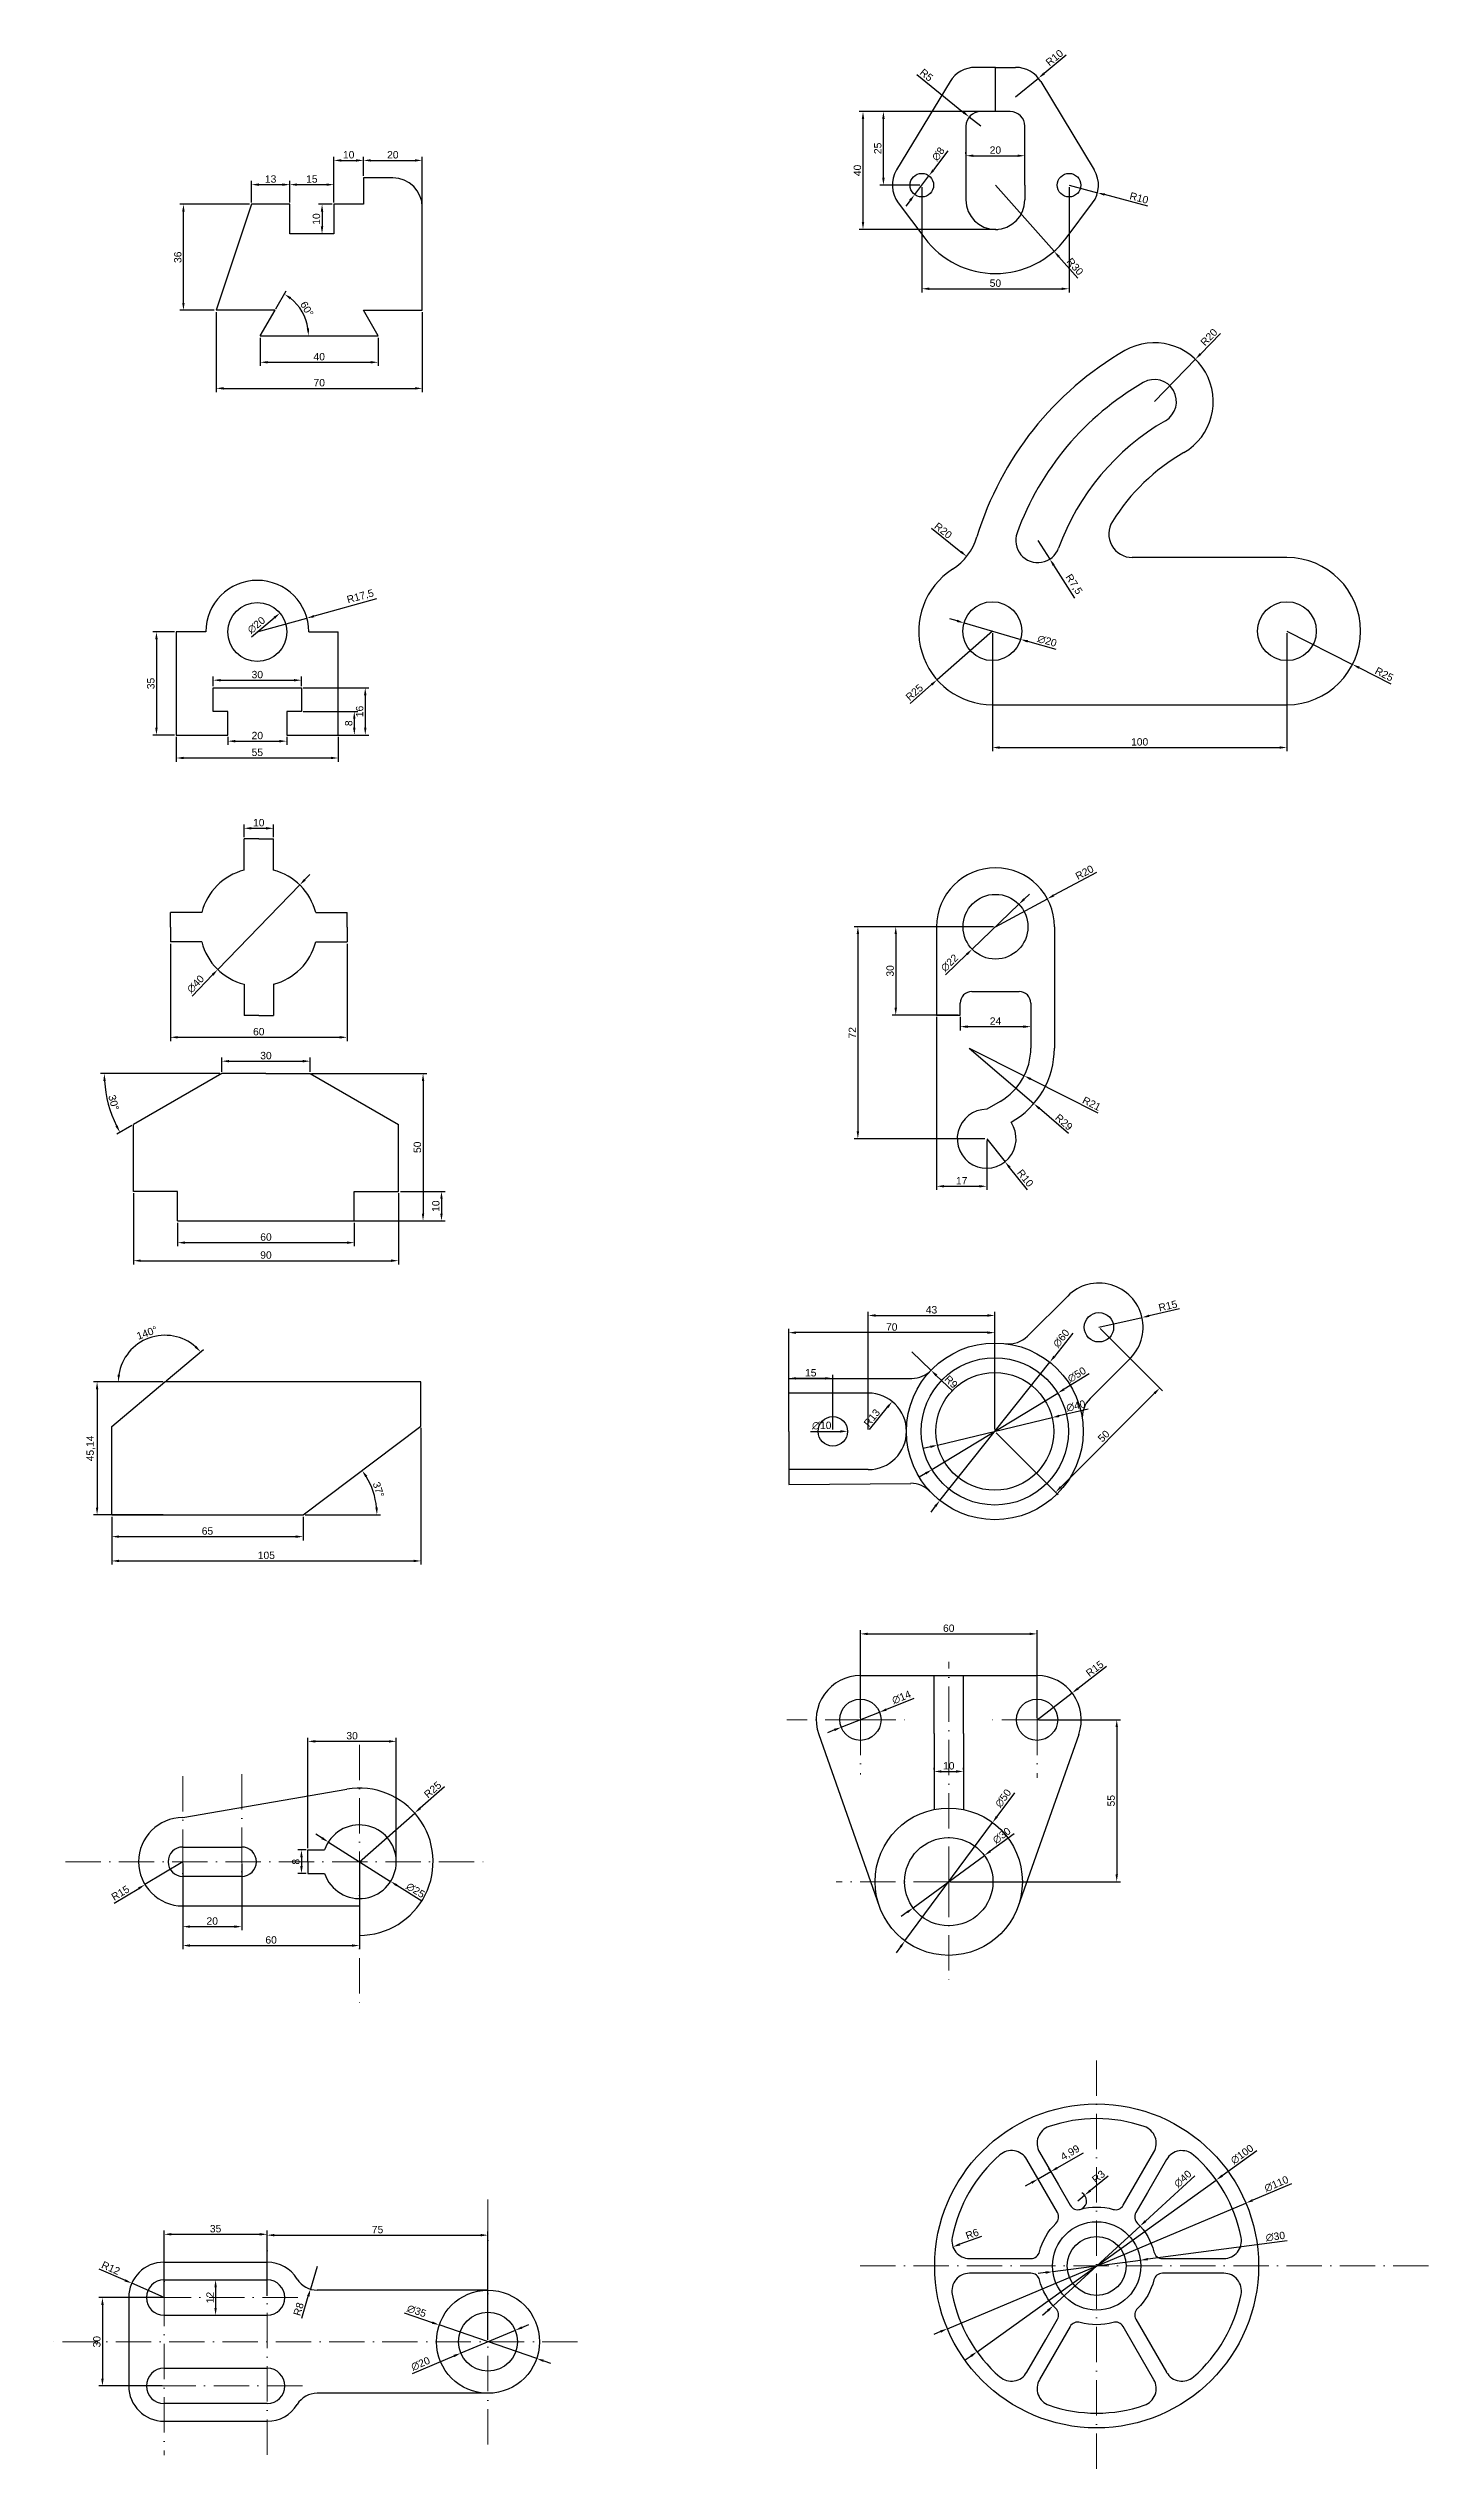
# Model space of a CAD drawing. Header units: millimetres. Extents: x 2742 to 3251, y 847 to 2358.
# Drawn here: x 2742 to 3213, y 1383 to 2206 of the extents above; entities that cross this region are included whole.
import ezdxf

# ---------------------------------------------------------------- set-up
doc = ezdxf.new("R2010")
doc.units = ezdxf.units.MM
doc.linetypes.add('ACAD_ISO10W100', pattern=[18, 12, -3, 0, -3])
doc.layers.add('eksen çizgisi', color=1, linetype='ACAD_ISO10W100', lineweight=15)
doc.layers.add('ölçülendirme', color=2, linetype='Continuous', lineweight=15)
doc.styles.get("Standard").update_dxf_attribs({"font": 'arial.ttf'})
doc.dimstyles.new('ISO-25', dxfattribs={"dimtxt": 2.5, "dimasz": 2.5, "dimexe": 1.25, "dimexo": 0.625, "dimtad": 1, "dimtxsty": 'Standard', "dimcen": 2.5, "dimadec": 0, "dimazin": 0, "dimtfac": 1, "dimtmove": 0, "dimatfit": 3, "dimfxl": 1, "dimarcsym": 0})

msp = doc.modelspace()

# ---------------------------------------------------------------- blocks, each defined once
blk = doc.blocks.new('*U139')
blk.add_lwpolyline([(7.3, 15.32, 0.472282), (-1.84, 16.84, 0.166174), (-18.01, -11.16, 0.47237), (-12.13, -18.32), (0.77, -18.32), (8.71, -18.32, 0.345132), (11.63, -16.04, -0.142149), (17.2, -6.39, 0.345287), (17.72, -2.72), (7.32, 15.3)], format="xyb")
blk = doc.blocks.new('*U140')
at = {"color": 0, "linetype": 'ByBlock', "lineweight": -2, "transparency": 16777216}
for p, rotation in [((2791.45, 1190.3), 299.9999999999999), ((2822.5, 1169.48), 240), ((2755.39, 1136.53), 59.99999999999999), ((2819.99, 1132.18), 180), ((2786.43, 1115.71), 120)]:
    blk.add_blockref('*U139', p, dxfattribs=dict(at, rotation=rotation))
blk.add_blockref('*U139', (2757.9, 1173.83), dxfattribs=at)
blk = doc.blocks.new('*D156')
at = {"color": 0, "lineweight": -2, "transparency": 16777216}
for p, q in [((3084.77, 1485.83), (3093.73, 1491)), ((3078.06, 1482.48), (3077.66, 1483.17)), ((3078.28, 1482.09), (3082.6, 1484.58)), ((3082.38, 1484.97), (3081.98, 1485.66)), ((3076.12, 1480.84), (3073.95, 1479.59))]:
    blk.add_line(p, q, dxfattribs=at)
at = {"color": 0, "transparency": 16777216}
for points in [[(3075.91, 1481.2), (3076.32, 1480.48), (3078.28, 1482.09)], [(3084.56, 1486.19), (3084.97, 1485.47), (3082.6, 1484.58)]]:
    blk.add_solid(points, dxfattribs=at)
at = {"layer": 'Defpoints', "color": 0, "transparency": 16777216}
for p in [(3078.37, 1481.93), (3082.6, 1484.58), (3082.69, 1484.43)]:
    blk.add_point(p, dxfattribs=at)
at = {"color": 0, "transparency": 16777216, "insert": (3089.27, 1490.88), "char_height": 2.5, "attachment_point": 5, "rotation": 30}
blk.add_mtext('4,99', dxfattribs=at)
blk = doc.blocks.new('*D205')
at = {"layer": 'Defpoints', "color": 0, "transparency": 16777216}
for p in [(2824.18, 2159.27), (2811.18, 2152.6), (2824.18, 2152.6)]:
    blk.add_point(p, dxfattribs=at)
at = {"layer": 'ölçülendirme', "color": 0, "lineweight": -2, "transparency": 16777216}
for p, q in [((2811.18, 2153.22), (2811.18, 2160.52)), ((2813.68, 2159.27), (2821.68, 2159.27)), ((2824.18, 2153.22), (2824.18, 2160.52))]:
    blk.add_line(p, q, dxfattribs=at)
at = {"layer": 'ölçülendirme', "color": 0, "transparency": 16777216}
for points in [[(2813.68, 2159.69), (2813.68, 2158.86), (2811.18, 2159.27)], [(2821.68, 2159.69), (2821.68, 2158.86), (2824.18, 2159.27)]]:
    blk.add_solid(points, dxfattribs=at)
at = {"layer": 'ölçülendirme', "color": 0, "transparency": 16777216, "insert": (2817.68, 2161.17), "char_height": 2.5, "attachment_point": 5}
blk.add_mtext('13', dxfattribs=at)
blk = doc.blocks.new('*D206')
at = {"layer": 'Defpoints', "color": 0, "transparency": 16777216}
for p in [(2839.18, 2159.27), (2824.18, 2152.6), (2839.18, 2152.6)]:
    blk.add_point(p, dxfattribs=at)
at = {"layer": 'ölçülendirme', "color": 0, "lineweight": -2, "transparency": 16777216}
for p, q in [((2824.18, 2153.22), (2824.18, 2160.52)), ((2826.68, 2159.27), (2836.68, 2159.27)), ((2839.18, 2153.22), (2839.18, 2160.52))]:
    blk.add_line(p, q, dxfattribs=at)
at = {"layer": 'ölçülendirme', "color": 0, "transparency": 16777216}
for points in [[(2826.68, 2159.69), (2826.68, 2158.86), (2824.18, 2159.27)], [(2836.68, 2159.69), (2836.68, 2158.86), (2839.18, 2159.27)]]:
    blk.add_solid(points, dxfattribs=at)
at = {"layer": 'ölçülendirme', "color": 0, "transparency": 16777216, "insert": (2831.68, 2161.17), "char_height": 2.5, "attachment_point": 5}
blk.add_mtext('15', dxfattribs=at)
blk = doc.blocks.new('*D207')
at = {"layer": 'Defpoints', "color": 0, "transparency": 16777216}
for p in [(2849.18, 2167.5), (2849.18, 2161.6), (2839.18, 2152.6)]:
    blk.add_point(p, dxfattribs=at)
at = {"layer": 'ölçülendirme', "color": 0, "lineweight": -2, "transparency": 16777216}
for p, q in [((2839.18, 2153.22), (2839.18, 2168.75)), ((2841.68, 2167.5), (2846.68, 2167.5)), ((2849.18, 2162.22), (2849.18, 2168.75))]:
    blk.add_line(p, q, dxfattribs=at)
at = {"layer": 'ölçülendirme', "color": 0, "transparency": 16777216}
for points in [[(2841.68, 2167.91), (2841.68, 2167.08), (2839.18, 2167.5)], [(2846.68, 2167.91), (2846.68, 2167.08), (2849.18, 2167.5)]]:
    blk.add_solid(points, dxfattribs=at)
at = {"layer": 'ölçülendirme', "color": 0, "transparency": 16777216, "insert": (2844.18, 2169.4), "char_height": 2.5, "attachment_point": 5}
blk.add_mtext('10', dxfattribs=at)
blk = doc.blocks.new('*D208')
at = {"layer": 'Defpoints', "color": 0, "transparency": 16777216}
for p in [(2869.18, 2167.5), (2849.18, 2161.6), (2869.18, 2151.6)]:
    blk.add_point(p, dxfattribs=at)
at = {"layer": 'ölçülendirme', "color": 0, "lineweight": -2, "transparency": 16777216}
for p, q in [((2849.18, 2162.22), (2849.18, 2168.75)), ((2851.68, 2167.5), (2866.68, 2167.5)), ((2869.18, 2152.22), (2869.18, 2168.75))]:
    blk.add_line(p, q, dxfattribs=at)
at = {"layer": 'ölçülendirme', "color": 0, "transparency": 16777216}
for points in [[(2851.68, 2167.91), (2851.68, 2167.08), (2849.18, 2167.5)], [(2866.68, 2167.91), (2866.68, 2167.08), (2869.18, 2167.5)]]:
    blk.add_solid(points, dxfattribs=at)
at = {"layer": 'ölçülendirme', "color": 0, "transparency": 16777216, "insert": (2859.18, 2169.4), "char_height": 2.5, "attachment_point": 5}
blk.add_mtext('20', dxfattribs=at)
blk = doc.blocks.new('*D209')
at = {"layer": 'Defpoints', "color": 0, "transparency": 16777216}
for p in [(2839.18, 2152.6), (2835.14, 2142.6), (2839.18, 2142.6)]:
    blk.add_point(p, dxfattribs=at)
at = {"layer": 'ölçülendirme', "color": 0, "lineweight": -2, "transparency": 16777216}
for p, q in [((2838.56, 2152.6), (2833.89, 2152.6)), ((2835.14, 2150.1), (2835.14, 2145.1)), ((2838.56, 2142.6), (2833.89, 2142.6))]:
    blk.add_line(p, q, dxfattribs=at)
at = {"layer": 'ölçülendirme', "color": 0, "transparency": 16777216}
for points in [[(2834.72, 2150.1), (2835.55, 2150.1), (2835.14, 2152.6)], [(2834.72, 2145.1), (2835.55, 2145.1), (2835.14, 2142.6)]]:
    blk.add_solid(points, dxfattribs=at)
at = {"layer": 'ölçülendirme', "color": 0, "transparency": 16777216, "insert": (2833.24, 2147.6), "char_height": 2.5, "attachment_point": 5, "rotation": 90}
blk.add_mtext('10', dxfattribs=at)
blk = doc.blocks.new('*D210')
at = {"layer": 'Defpoints', "color": 0, "transparency": 16777216}
for p in [(2788.07, 2152.6), (2811.18, 2152.6), (2799.18, 2116.6)]:
    blk.add_point(p, dxfattribs=at)
at = {"layer": 'ölçülendirme', "color": 0, "lineweight": -2, "transparency": 16777216}
for p, q in [((2810.56, 2152.6), (2786.82, 2152.6)), ((2788.07, 2119.1), (2788.07, 2150.1)), ((2798.56, 2116.6), (2786.82, 2116.6))]:
    blk.add_line(p, q, dxfattribs=at)
at = {"layer": 'ölçülendirme', "color": 0, "transparency": 16777216}
for points in [[(2787.65, 2150.1), (2788.48, 2150.1), (2788.07, 2152.6)], [(2787.65, 2119.1), (2788.48, 2119.1), (2788.07, 2116.6)]]:
    blk.add_solid(points, dxfattribs=at)
at = {"layer": 'ölçülendirme', "color": 0, "transparency": 16777216, "insert": (2786.16, 2134.6), "char_height": 2.5, "attachment_point": 5, "rotation": 90}
blk.add_mtext('36', dxfattribs=at)
blk = doc.blocks.new('*D211')
at = {"layer": 'Defpoints', "color": 0, "transparency": 16777216}
for p in [(2814.18, 2107.94), (2854.18, 2107.94), (2854.18, 2098.95)]:
    blk.add_point(p, dxfattribs=at)
at = {"layer": 'ölçülendirme', "color": 0, "lineweight": -2, "transparency": 16777216}
for p, q in [((2814.18, 2107.31), (2814.18, 2097.7)), ((2854.18, 2107.31), (2854.18, 2097.7)), ((2816.68, 2098.95), (2851.68, 2098.95))]:
    blk.add_line(p, q, dxfattribs=at)
at = {"layer": 'ölçülendirme', "color": 0, "transparency": 16777216}
for points in [[(2816.68, 2099.37), (2816.68, 2098.54), (2814.18, 2098.95)], [(2851.68, 2099.37), (2851.68, 2098.54), (2854.18, 2098.95)]]:
    blk.add_solid(points, dxfattribs=at)
at = {"layer": 'ölçülendirme', "color": 0, "transparency": 16777216, "insert": (2834.18, 2100.85), "char_height": 2.5, "attachment_point": 5}
blk.add_mtext('40', dxfattribs=at)
blk = doc.blocks.new('*D212')
at = {"layer": 'Defpoints', "color": 0, "transparency": 16777216}
for p in [(2799.18, 2116.6), (2869.18, 2116.6), (2869.18, 2090.09)]:
    blk.add_point(p, dxfattribs=at)
at = {"layer": 'ölçülendirme', "color": 0, "lineweight": -2, "transparency": 16777216}
for p, q in [((2799.18, 2115.97), (2799.18, 2088.84)), ((2869.18, 2115.97), (2869.18, 2088.84)), ((2801.68, 2090.09), (2866.68, 2090.09))]:
    blk.add_line(p, q, dxfattribs=at)
at = {"layer": 'ölçülendirme', "color": 0, "transparency": 16777216}
for points in [[(2801.68, 2090.51), (2801.68, 2089.68), (2799.18, 2090.09)], [(2866.68, 2090.51), (2866.68, 2089.68), (2869.18, 2090.09)]]:
    blk.add_solid(points, dxfattribs=at)
at = {"layer": 'ölçülendirme', "color": 0, "transparency": 16777216, "insert": (2834.18, 2092), "char_height": 2.5, "attachment_point": 5}
blk.add_mtext('70', dxfattribs=at)
blk = doc.blocks.new('*D213')
at = {"layer": 'Defpoints', "color": 0, "transparency": 16777216}
for p in [(2819.18, 2116.6), (2814.18, 2107.94), (2814.18, 2107.94), (2829.56, 2113.54), (2854.18, 2107.94)]:
    blk.add_point(p, dxfattribs=at)
at = {"layer": 'ölçülendirme', "color": 0, "lineweight": -2, "transparency": 16777216}
blk.add_line((2819.5, 2117.14), (2822.99, 2123.2), dxfattribs=at)
blk.add_arc((2814.18, 2107.94), 16.37, 8.7606, 51.2394, dxfattribs=at)
at = {"layer": 'ölçülendirme', "color": 0, "transparency": 16777216}
for points in [[(2824.2, 2120.36), (2824.67, 2121.04), (2822.37, 2122.11)], [(2830.77, 2110.46), (2829.94, 2110.4), (2830.55, 2107.94)]]:
    blk.add_solid(points, dxfattribs=at)
at = {"layer": 'ölçülendirme', "color": 0, "transparency": 16777216, "insert": (2830, 2117.07), "char_height": 2.5, "attachment_point": 5, "rotation": 300}
blk.add_mtext('60°', dxfattribs=at)
blk = doc.blocks.new('*D214')
at = {"layer": 'Defpoints', "color": 0, "transparency": 16777216}
for p in [(2820.85, 2013.79), (2805.47, 2001)]:
    blk.add_point(p, dxfattribs=at)
at = {"layer": 'ölçülendirme', "color": 0, "lineweight": -2, "transparency": 16777216}
blk.add_line((2811.2, 2005.77), (2818.92, 2012.19), dxfattribs=at)
at = {"layer": 'ölçülendirme', "color": 0, "transparency": 16777216}
blk.add_solid([(2818.66, 2012.51), (2819.19, 2011.87), (2820.85, 2013.79)], dxfattribs=at)
at = {"layer": 'ölçülendirme', "color": 0, "transparency": 16777216, "insert": (2812.84, 2009.7), "char_height": 2.5, "attachment_point": 5, "rotation": 39.74039}
blk.add_mtext('∅20', dxfattribs=at)
blk = doc.blocks.new('*D215')
at = {"layer": 'Defpoints', "color": 0, "transparency": 16777216}
for p in [(2830.02, 2012.07), (2813.16, 2007.39)]:
    blk.add_point(p, dxfattribs=at)
at = {"layer": 'ölçülendirme', "color": 0, "lineweight": -2, "transparency": 16777216}
for p, q in [((2853.65, 2018.62), (2832.43, 2012.74)), ((2813.16, 2007.39), (2830.02, 2012.07))]:
    blk.add_line(p, q, dxfattribs=at)
at = {"layer": 'ölçülendirme', "color": 0, "transparency": 16777216}
blk.add_solid([(2832.32, 2013.14), (2832.54, 2012.34), (2830.02, 2012.07)], dxfattribs=at)
at = {"layer": 'ölçülendirme', "color": 0, "transparency": 16777216, "insert": (2848.18, 2019.31), "char_height": 2.5, "attachment_point": 5, "rotation": 15.49441}
blk.add_mtext('R17,5', dxfattribs=at)
blk = doc.blocks.new('*D216')
at = {"layer": 'Defpoints', "color": 0, "transparency": 16777216}
for p in [(2785.66, 2007.39), (2778.91, 1972.39), (2785.66, 1972.39)]:
    blk.add_point(p, dxfattribs=at)
at = {"layer": 'ölçülendirme', "color": 0, "lineweight": -2, "transparency": 16777216}
for p, q in [((2785.03, 2007.39), (2777.66, 2007.39)), ((2778.91, 2004.89), (2778.91, 1974.89)), ((2785.03, 1972.39), (2777.66, 1972.39))]:
    blk.add_line(p, q, dxfattribs=at)
at = {"layer": 'ölçülendirme', "color": 0, "transparency": 16777216}
for points in [[(2778.49, 2004.89), (2779.33, 2004.89), (2778.91, 2007.39)], [(2778.49, 1974.89), (2779.33, 1974.89), (2778.91, 1972.39)]]:
    blk.add_solid(points, dxfattribs=at)
at = {"layer": 'ölçülendirme', "color": 0, "transparency": 16777216, "insert": (2777.01, 1989.89), "char_height": 2.5, "attachment_point": 5, "rotation": 90}
blk.add_mtext('35', dxfattribs=at)
blk = doc.blocks.new('*D217')
at = {"layer": 'Defpoints', "color": 0, "transparency": 16777216}
for p in [(2798.16, 1988.39), (2828.16, 1991), (2828.16, 1988.39)]:
    blk.add_point(p, dxfattribs=at)
at = {"layer": 'ölçülendirme', "color": 0, "lineweight": -2, "transparency": 16777216}
for p, q in [((2798.16, 1989.02), (2798.16, 1992.25)), ((2828.16, 1989.02), (2828.16, 1992.25)), ((2800.66, 1991), (2825.66, 1991))]:
    blk.add_line(p, q, dxfattribs=at)
at = {"layer": 'ölçülendirme', "color": 0, "transparency": 16777216}
for points in [[(2800.66, 1991.41), (2800.66, 1990.58), (2798.16, 1991)], [(2825.66, 1991.41), (2825.66, 1990.58), (2828.16, 1991)]]:
    blk.add_solid(points, dxfattribs=at)
at = {"layer": 'ölçülendirme', "color": 0, "transparency": 16777216, "insert": (2813.16, 1992.9), "char_height": 2.5, "attachment_point": 5}
blk.add_mtext('30', dxfattribs=at)
blk = doc.blocks.new('*D218')
at = {"layer": 'Defpoints', "color": 0, "transparency": 16777216}
for p in [(2803.16, 1972.39), (2823.16, 1972.39), (2823.16, 1970.3)]:
    blk.add_point(p, dxfattribs=at)
at = {"layer": 'ölçülendirme', "color": 0, "lineweight": -2, "transparency": 16777216}
for p, q in [((2803.16, 1971.77), (2803.16, 1969.05)), ((2805.66, 1970.3), (2820.66, 1970.3)), ((2823.16, 1971.77), (2823.16, 1969.05))]:
    blk.add_line(p, q, dxfattribs=at)
at = {"layer": 'ölçülendirme', "color": 0, "transparency": 16777216}
for points in [[(2805.66, 1970.72), (2805.66, 1969.88), (2803.16, 1970.3)], [(2820.66, 1970.72), (2820.66, 1969.88), (2823.16, 1970.3)]]:
    blk.add_solid(points, dxfattribs=at)
at = {"layer": 'ölçülendirme', "color": 0, "transparency": 16777216, "insert": (2813.16, 1972.2), "char_height": 2.5, "attachment_point": 5}
blk.add_mtext('20', dxfattribs=at)
blk = doc.blocks.new('*D219')
at = {"layer": 'Defpoints', "color": 0, "transparency": 16777216}
for p in [(2785.66, 1972.39), (2840.66, 1972.39), (2840.66, 1964.59)]:
    blk.add_point(p, dxfattribs=at)
at = {"layer": 'ölçülendirme', "color": 0, "lineweight": -2, "transparency": 16777216}
for p, q in [((2785.66, 1971.77), (2785.66, 1963.34)), ((2840.66, 1971.77), (2840.66, 1963.34)), ((2788.16, 1964.59), (2838.16, 1964.59))]:
    blk.add_line(p, q, dxfattribs=at)
at = {"layer": 'ölçülendirme', "color": 0, "transparency": 16777216}
for points in [[(2788.16, 1965.01), (2788.16, 1964.18), (2785.66, 1964.59)], [(2838.16, 1965.01), (2838.16, 1964.18), (2840.66, 1964.59)]]:
    blk.add_solid(points, dxfattribs=at)
at = {"layer": 'ölçülendirme', "color": 0, "transparency": 16777216, "insert": (2813.16, 1966.49), "char_height": 2.5, "attachment_point": 5}
blk.add_mtext('55', dxfattribs=at)
blk = doc.blocks.new('*D220')
at = {"layer": 'Defpoints', "color": 0, "transparency": 16777216}
for p in [(2828.16, 1980.39), (2828.16, 1972.39), (2846.1, 1972.39)]:
    blk.add_point(p, dxfattribs=at)
at = {"layer": 'ölçülendirme', "color": 0, "lineweight": -2, "transparency": 16777216}
for p, q in [((2828.78, 1980.39), (2847.35, 1980.39)), ((2846.1, 1977.89), (2846.1, 1974.89)), ((2828.78, 1972.39), (2847.35, 1972.39))]:
    blk.add_line(p, q, dxfattribs=at)
at = {"layer": 'ölçülendirme', "color": 0, "transparency": 16777216}
for points in [[(2845.68, 1977.89), (2846.51, 1977.89), (2846.1, 1980.39)], [(2845.68, 1974.89), (2846.51, 1974.89), (2846.1, 1972.39)]]:
    blk.add_solid(points, dxfattribs=at)
at = {"layer": 'ölçülendirme', "color": 0, "transparency": 16777216, "insert": (2844.2, 1976.39), "char_height": 2.5, "attachment_point": 5, "rotation": 90}
blk.add_mtext('8', dxfattribs=at)
blk = doc.blocks.new('*D142')
at = {"layer": 'Defpoints', "color": 0, "transparency": 16777216}
for p in [(2828.16, 1988.39), (2828.16, 1972.39), (2849.82, 1972.39)]:
    blk.add_point(p, dxfattribs=at)
at = {"layer": 'ölçülendirme', "color": 0, "lineweight": -2, "transparency": 16777216}
for p, q in [((2828.78, 1988.39), (2851.07, 1988.39)), ((2849.82, 1985.89), (2849.82, 1974.89)), ((2828.78, 1972.39), (2851.07, 1972.39))]:
    blk.add_line(p, q, dxfattribs=at)
at = {"layer": 'ölçülendirme', "color": 0, "transparency": 16777216}
for points in [[(2849.4, 1985.89), (2850.23, 1985.89), (2849.82, 1988.39)], [(2849.4, 1974.89), (2850.23, 1974.89), (2849.82, 1972.39)]]:
    blk.add_solid(points, dxfattribs=at)
at = {"layer": 'ölçülendirme', "color": 0, "transparency": 16777216, "insert": (2847.91, 1980.39), "char_height": 2.5, "attachment_point": 5, "rotation": 90}
blk.add_mtext('16', dxfattribs=at)
blk = doc.blocks.new('*D221')
at = {"layer": 'Defpoints', "color": 0, "transparency": 16777216}
for p in [(2808.65, 1937.12), (2818.65, 1940.72), (2818.65, 1937.12)]:
    blk.add_point(p, dxfattribs=at)
at = {"layer": 'ölçülendirme', "color": 0, "lineweight": -2, "transparency": 16777216}
for p, q in [((2808.65, 1937.75), (2808.65, 1941.97)), ((2818.65, 1937.75), (2818.65, 1941.97)), ((2811.15, 1940.72), (2816.15, 1940.72))]:
    blk.add_line(p, q, dxfattribs=at)
at = {"layer": 'ölçülendirme', "color": 0, "transparency": 16777216}
for points in [[(2811.15, 1941.14), (2811.15, 1940.3), (2808.65, 1940.72)], [(2816.15, 1941.14), (2816.15, 1940.3), (2818.65, 1940.72)]]:
    blk.add_solid(points, dxfattribs=at)
at = {"layer": 'ölçülendirme', "color": 0, "transparency": 16777216, "insert": (2813.65, 1942.62), "char_height": 2.5, "attachment_point": 5}
blk.add_mtext('10', dxfattribs=at)
blk = doc.blocks.new('*D222')
at = {"layer": 'Defpoints', "color": 0, "transparency": 16777216}
for p in [(2783.65, 1902.12), (2843.65, 1902.12), (2843.65, 1869.74)]:
    blk.add_point(p, dxfattribs=at)
at = {"layer": 'ölçülendirme', "color": 0, "lineweight": -2, "transparency": 16777216}
for p, q in [((2783.65, 1901.5), (2783.65, 1868.49)), ((2843.65, 1901.5), (2843.65, 1868.49)), ((2786.15, 1869.74), (2841.15, 1869.74))]:
    blk.add_line(p, q, dxfattribs=at)
at = {"layer": 'ölçülendirme', "color": 0, "transparency": 16777216}
for points in [[(2786.15, 1870.16), (2786.15, 1869.33), (2783.65, 1869.74)], [(2841.15, 1870.16), (2841.15, 1869.33), (2843.65, 1869.74)]]:
    blk.add_solid(points, dxfattribs=at)
at = {"layer": 'ölçülendirme', "color": 0, "transparency": 16777216, "insert": (2813.65, 1871.65), "char_height": 2.5, "attachment_point": 5}
blk.add_mtext('60', dxfattribs=at)
blk = doc.blocks.new('*D223')
at = {"layer": 'Defpoints', "color": 0, "transparency": 16777216}
for p in [(2827.57, 1921.48), (2799.73, 1892.77)]:
    blk.add_point(p, dxfattribs=at)
at = {"layer": 'ölçülendirme', "color": 0, "lineweight": -2, "transparency": 16777216}
for p, q in [((2827.57, 1921.48), (2799.73, 1892.77)), ((2829.31, 1923.28), (2831.05, 1925.07)), ((2790.99, 1883.76), (2797.99, 1890.97))]:
    blk.add_line(p, q, dxfattribs=at)
at = {"layer": 'ölçülendirme', "color": 0, "transparency": 16777216}
for points in [[(2829.01, 1923.57), (2829.61, 1922.99), (2827.57, 1921.48)], [(2797.69, 1891.26), (2798.28, 1890.68), (2799.73, 1892.77)]]:
    blk.add_solid(points, dxfattribs=at)
at = {"layer": 'ölçülendirme', "color": 0, "transparency": 16777216, "insert": (2792.2, 1887.84), "char_height": 2.5, "attachment_point": 5, "rotation": 45.87907}
blk.add_mtext('∅40', dxfattribs=at)
blk = doc.blocks.new('*D224')
at = {"layer": 'Defpoints', "color": 0, "transparency": 16777216}
for p in [(2831.1, 1861.63), (2801.1, 1857.41), (2831.1, 1857.41)]:
    blk.add_point(p, dxfattribs=at)
at = {"layer": 'ölçülendirme', "color": 0, "lineweight": -2, "transparency": 16777216}
for p, q in [((2801.1, 1858.04), (2801.1, 1862.88)), ((2803.6, 1861.63), (2828.6, 1861.63)), ((2831.1, 1858.04), (2831.1, 1862.88))]:
    blk.add_line(p, q, dxfattribs=at)
at = {"layer": 'ölçülendirme', "color": 0, "transparency": 16777216}
for points in [[(2803.6, 1862.05), (2803.6, 1861.22), (2801.1, 1861.63)], [(2828.6, 1862.05), (2828.6, 1861.22), (2831.1, 1861.63)]]:
    blk.add_solid(points, dxfattribs=at)
at = {"layer": 'ölçülendirme', "color": 0, "transparency": 16777216, "insert": (2816.1, 1863.53), "char_height": 2.5, "attachment_point": 5}
blk.add_mtext('30', dxfattribs=at)
blk = doc.blocks.new('*D225')
at = {"layer": 'Defpoints', "color": 0, "transparency": 16777216}
for p in [(2830.94, 1857.41), (2830.94, 1807.41), (2869.44, 1807.41)]:
    blk.add_point(p, dxfattribs=at)
at = {"layer": 'ölçülendirme', "color": 0, "lineweight": -2, "transparency": 16777216}
for p, q in [((2831.57, 1857.41), (2870.69, 1857.41)), ((2869.44, 1854.91), (2869.44, 1809.91)), ((2831.57, 1807.41), (2870.69, 1807.41))]:
    blk.add_line(p, q, dxfattribs=at)
at = {"layer": 'ölçülendirme', "color": 0, "transparency": 16777216}
for points in [[(2869.02, 1854.91), (2869.85, 1854.91), (2869.44, 1857.41)], [(2869.02, 1809.91), (2869.85, 1809.91), (2869.44, 1807.41)]]:
    blk.add_solid(points, dxfattribs=at)
at = {"layer": 'ölçülendirme', "color": 0, "transparency": 16777216, "insert": (2867.53, 1832.41), "char_height": 2.5, "attachment_point": 5, "rotation": 90}
blk.add_mtext('50', dxfattribs=at)
blk = doc.blocks.new('*D226')
at = {"layer": 'Defpoints', "color": 0, "transparency": 16777216}
for p in [(2861.1, 1817.41), (2861.1, 1807.41), (2875.7, 1807.41)]:
    blk.add_point(p, dxfattribs=at)
at = {"layer": 'ölçülendirme', "color": 0, "lineweight": -2, "transparency": 16777216}
for p, q in [((2861.73, 1817.41), (2876.95, 1817.41)), ((2875.7, 1814.91), (2875.7, 1809.91)), ((2861.73, 1807.41), (2876.95, 1807.41))]:
    blk.add_line(p, q, dxfattribs=at)
at = {"layer": 'ölçülendirme', "color": 0, "transparency": 16777216}
for points in [[(2875.28, 1814.91), (2876.11, 1814.91), (2875.7, 1817.41)], [(2875.28, 1809.91), (2876.11, 1809.91), (2875.7, 1807.41)]]:
    blk.add_solid(points, dxfattribs=at)
at = {"layer": 'ölçülendirme', "color": 0, "transparency": 16777216, "insert": (2873.79, 1812.41), "char_height": 2.5, "attachment_point": 5, "rotation": 90}
blk.add_mtext('10', dxfattribs=at)
blk = doc.blocks.new('*D227')
at = {"layer": 'Defpoints', "color": 0, "transparency": 16777216}
for p in [(2786.1, 1807.41), (2846.1, 1807.41), (2846.1, 1800.02)]:
    blk.add_point(p, dxfattribs=at)
at = {"layer": 'ölçülendirme', "color": 0, "lineweight": -2, "transparency": 16777216}
for p, q in [((2786.1, 1806.79), (2786.1, 1798.77)), ((2846.1, 1806.79), (2846.1, 1798.77)), ((2788.6, 1800.02), (2843.6, 1800.02))]:
    blk.add_line(p, q, dxfattribs=at)
at = {"layer": 'ölçülendirme', "color": 0, "transparency": 16777216}
for points in [[(2788.6, 1800.43), (2788.6, 1799.6), (2786.1, 1800.02)], [(2843.6, 1800.43), (2843.6, 1799.6), (2846.1, 1800.02)]]:
    blk.add_solid(points, dxfattribs=at)
at = {"layer": 'ölçülendirme', "color": 0, "transparency": 16777216, "insert": (2816.1, 1801.92), "char_height": 2.5, "attachment_point": 5}
blk.add_mtext('60', dxfattribs=at)
blk = doc.blocks.new('*D228')
at = {"layer": 'Defpoints', "color": 0, "transparency": 16777216}
for p in [(2771.1, 1817.41), (2861.1, 1817.41), (2861.1, 1793.9)]:
    blk.add_point(p, dxfattribs=at)
at = {"layer": 'ölçülendirme', "color": 0, "lineweight": -2, "transparency": 16777216}
for p, q in [((2771.1, 1816.79), (2771.1, 1792.65)), ((2861.1, 1816.79), (2861.1, 1792.65)), ((2773.6, 1793.9), (2858.6, 1793.9))]:
    blk.add_line(p, q, dxfattribs=at)
at = {"layer": 'ölçülendirme', "color": 0, "transparency": 16777216}
for points in [[(2773.6, 1794.31), (2773.6, 1793.48), (2771.1, 1793.9)], [(2858.6, 1794.31), (2858.6, 1793.48), (2861.1, 1793.9)]]:
    blk.add_solid(points, dxfattribs=at)
at = {"layer": 'ölçülendirme', "color": 0, "transparency": 16777216, "insert": (2816.1, 1795.8), "char_height": 2.5, "attachment_point": 5}
blk.add_mtext('90', dxfattribs=at)
blk = doc.blocks.new('*D229')
at = {"layer": 'Defpoints', "color": 0, "transparency": 16777216}
for p in [(2801.1, 1857.41), (2801.1, 1857.41), (2816.1, 1857.41), (2761.8, 1850.48), (2771.1, 1840.09)]:
    blk.add_point(p, dxfattribs=at)
at = {"layer": 'ölçülendirme', "color": 0, "lineweight": -2, "transparency": 16777216}
for p, q in [((2800.48, 1857.41), (2759.94, 1857.41)), ((2770.56, 1839.78), (2765.46, 1836.83))]:
    blk.add_line(p, q, dxfattribs=at)
blk.add_arc((2801.1, 1857.41), 39.91, 183.58971, 206.41029, dxfattribs=at)
at = {"layer": 'ölçülendirme', "color": 0, "transparency": 16777216}
for points in [[(2760.86, 1854.9), (2761.69, 1854.93), (2761.19, 1857.41)], [(2765.73, 1839.86), (2764.99, 1839.46), (2766.54, 1837.46)]]:
    blk.add_solid(points, dxfattribs=at)
at = {"layer": 'ölçülendirme', "color": 0, "transparency": 16777216, "insert": (2764.39, 1847.57), "char_height": 2.5, "attachment_point": 5, "rotation": 285}
blk.add_mtext('30°', dxfattribs=at)
blk = doc.blocks.new('*D230')
at = {"layer": 'Defpoints', "color": 0, "transparency": 16777216}
for p in [(2868.73, 1737.72), (2853.21, 1712.93), (2763.73, 1707.58), (2828.73, 1707.58), (2828.73, 1707.58)]:
    blk.add_point(p, dxfattribs=at)
at = {"layer": 'ölçülendirme', "color": 0, "lineweight": -2, "transparency": 16777216}
blk.add_line((2829.36, 1707.58), (2855.04, 1707.58), dxfattribs=at)
blk.add_arc((2828.73, 1707.58), 25.06, 5.71847, 31.28153, dxfattribs=at)
at = {"layer": 'ölçülendirme', "color": 0, "transparency": 16777216}
for points in [[(2849.8, 1720.36), (2850.49, 1720.83), (2848.75, 1722.66)], [(2854.08, 1710.1), (2853.25, 1710.06), (2853.79, 1707.58)]]:
    blk.add_solid(points, dxfattribs=at)
at = {"layer": 'ölçülendirme', "color": 0, "transparency": 16777216, "insert": (2854.3, 1716.14), "char_height": 2.5, "attachment_point": 5, "rotation": 288.5}
blk.add_mtext('37°', dxfattribs=at)
blk = doc.blocks.new('*D231')
at = {"layer": 'Defpoints', "color": 0, "transparency": 16777216}
for p in [(2782.7, 1768.54), (2781.78, 1752.72), (2781.78, 1752.72), (2868.73, 1752.72), (2763.73, 1737.58)]:
    blk.add_point(p, dxfattribs=at)
at = {"layer": 'ölçülendirme', "color": 0, "lineweight": -2, "transparency": 16777216}
for p, q in [((2782.26, 1753.12), (2794.88, 1763.71)), ((2781.15, 1752.72), (2764.68, 1752.72))]:
    blk.add_line(p, q, dxfattribs=at)
blk.add_arc((2781.78, 1752.72), 15.85, 49.04909, 170.95091, dxfattribs=at)
at = {"layer": 'ölçülendirme', "color": 0, "transparency": 16777216}
for points in [[(2792.46, 1764.98), (2791.87, 1764.4), (2793.92, 1762.91)], [(2766.55, 1755.18), (2765.72, 1755.25), (2765.93, 1752.72)]]:
    blk.add_solid(points, dxfattribs=at)
at = {"layer": 'ölçülendirme', "color": 0, "transparency": 16777216, "insert": (2775.71, 1769.4), "char_height": 2.5, "attachment_point": 5, "rotation": 20}
blk.add_mtext('140°', dxfattribs=at)
blk = doc.blocks.new('*D232')
at = {"layer": 'Defpoints', "color": 0, "transparency": 16777216}
for p in [(2781.78, 1752.72), (2758.75, 1707.58), (2781.78, 1707.58)]:
    blk.add_point(p, dxfattribs=at)
at = {"layer": 'ölçülendirme', "color": 0, "lineweight": -2, "transparency": 16777216}
for p, q in [((2781.15, 1752.72), (2757.5, 1752.72)), ((2758.75, 1750.22), (2758.75, 1710.08)), ((2781.15, 1707.58), (2757.5, 1707.58))]:
    blk.add_line(p, q, dxfattribs=at)
at = {"layer": 'ölçülendirme', "color": 0, "transparency": 16777216}
for points in [[(2758.33, 1750.22), (2759.17, 1750.22), (2758.75, 1752.72)], [(2758.33, 1710.08), (2759.17, 1710.08), (2758.75, 1707.58)]]:
    blk.add_solid(points, dxfattribs=at)
at = {"layer": 'ölçülendirme', "color": 0, "transparency": 16777216, "insert": (2756.62, 1730.15), "char_height": 2.5, "attachment_point": 5, "rotation": 90}
blk.add_mtext('45,14', dxfattribs=at)
blk = doc.blocks.new('*D143')
at = {"layer": 'Defpoints', "color": 0, "transparency": 16777216}
for p in [(2763.73, 1707.58), (2828.73, 1707.58), (2828.73, 1700.19)]:
    blk.add_point(p, dxfattribs=at)
at = {"layer": 'ölçülendirme', "color": 0, "lineweight": -2, "transparency": 16777216}
for p, q in [((2763.73, 1706.96), (2763.73, 1698.94)), ((2828.73, 1706.96), (2828.73, 1698.94)), ((2766.23, 1700.19), (2826.23, 1700.19))]:
    blk.add_line(p, q, dxfattribs=at)
at = {"layer": 'ölçülendirme', "color": 0, "transparency": 16777216}
for points in [[(2766.23, 1700.61), (2766.23, 1699.78), (2763.73, 1700.19)], [(2826.23, 1700.61), (2826.23, 1699.78), (2828.73, 1700.19)]]:
    blk.add_solid(points, dxfattribs=at)
at = {"layer": 'ölçülendirme', "color": 0, "transparency": 16777216, "insert": (2796.23, 1702.09), "char_height": 2.5, "attachment_point": 5}
blk.add_mtext('65', dxfattribs=at)
blk = doc.blocks.new('*D144')
at = {"layer": 'Defpoints', "color": 0, "transparency": 16777216}
for p in [(2868.73, 1737.72), (2763.73, 1707.58), (2868.73, 1691.94)]:
    blk.add_point(p, dxfattribs=at)
at = {"layer": 'ölçülendirme', "color": 0, "lineweight": -2, "transparency": 16777216}
for p, q in [((2868.73, 1737.1), (2868.73, 1690.69)), ((2763.73, 1706.96), (2763.73, 1690.69)), ((2766.23, 1691.94), (2866.23, 1691.94))]:
    blk.add_line(p, q, dxfattribs=at)
at = {"layer": 'ölçülendirme', "color": 0, "transparency": 16777216}
for points in [[(2766.23, 1692.36), (2766.23, 1691.52), (2763.73, 1691.94)], [(2866.23, 1692.36), (2866.23, 1691.52), (2868.73, 1691.94)]]:
    blk.add_solid(points, dxfattribs=at)
at = {"layer": 'ölçülendirme', "color": 0, "transparency": 16777216, "insert": (2816.23, 1693.84), "char_height": 2.5, "attachment_point": 5}
blk.add_mtext('105', dxfattribs=at)
blk = doc.blocks.new('*D233')
at = {"layer": 'Defpoints', "color": 0, "transparency": 16777216}
for p in [(2787.85, 1589.81), (2775.02, 1582.04)]:
    blk.add_point(p, dxfattribs=at)
at = {"layer": 'ölçülendirme', "color": 0, "lineweight": -2, "transparency": 16777216}
for p, q in [((2787.85, 1589.81), (2775.02, 1582.04)), ((2764.54, 1575.7), (2772.88, 1580.75))]:
    blk.add_line(p, q, dxfattribs=at)
at = {"layer": 'ölçülendirme', "color": 0, "transparency": 16777216}
blk.add_solid([(2772.66, 1581.1), (2773.1, 1580.39), (2775.02, 1582.04)], dxfattribs=at)
at = {"layer": 'ölçülendirme', "color": 0, "transparency": 16777216, "insert": (2766.66, 1579.2), "char_height": 2.5, "attachment_point": 5, "rotation": 31.1814}
blk.add_mtext('R15', dxfattribs=at)
blk = doc.blocks.new('*D234')
at = {"layer": 'Defpoints', "color": 0, "transparency": 16777216}
for p in [(2866.6, 1606.34), (2847.85, 1589.81)]:
    blk.add_point(p, dxfattribs=at)
at = {"layer": 'ölçülendirme', "color": 0, "lineweight": -2, "transparency": 16777216}
for p, q in [((2876.69, 1615.24), (2868.48, 1608)), ((2847.85, 1589.81), (2866.6, 1606.34))]:
    blk.add_line(p, q, dxfattribs=at)
at = {"layer": 'ölçülendirme', "color": 0, "transparency": 16777216}
blk.add_solid([(2868.2, 1608.31), (2868.75, 1607.69), (2866.6, 1606.34)], dxfattribs=at)
at = {"layer": 'ölçülendirme', "color": 0, "transparency": 16777216, "insert": (2872.71, 1614.27), "char_height": 2.5, "attachment_point": 5, "rotation": 41.41469}
blk.add_mtext('R25', dxfattribs=at)
blk = doc.blocks.new('*D235')
at = {"layer": 'Defpoints', "color": 0, "transparency": 16777216}
for p in [(2837.29, 1596.49), (2858.42, 1583.13)]:
    blk.add_point(p, dxfattribs=at)
at = {"layer": 'ölçülendirme', "color": 0, "lineweight": -2, "transparency": 16777216}
for p, q in [((2835.17, 1597.82), (2833.06, 1599.16)), ((2837.29, 1596.49), (2858.42, 1583.13)), ((2869.04, 1576.41), (2860.53, 1581.79))]:
    blk.add_line(p, q, dxfattribs=at)
at = {"layer": 'ölçülendirme', "color": 0, "transparency": 16777216}
for points in [[(2835.4, 1598.18), (2834.95, 1597.47), (2837.29, 1596.49)], [(2860.75, 1582.14), (2860.31, 1581.44), (2858.42, 1583.13)]]:
    blk.add_solid(points, dxfattribs=at)
at = {"layer": 'ölçülendirme', "color": 0, "transparency": 16777216, "insert": (2866.9, 1580.1), "char_height": 2.5, "attachment_point": 5, "rotation": 327.69186}
blk.add_mtext('∅25', dxfattribs=at)
blk = doc.blocks.new('*D236')
at = {"layer": 'Defpoints', "color": 0, "transparency": 16777216}
for p in [(2787.85, 1589.81), (2807.85, 1589.81), (2807.85, 1567.77)]:
    blk.add_point(p, dxfattribs=at)
at = {"layer": 'ölçülendirme', "color": 0, "lineweight": -2, "transparency": 16777216}
for p, q in [((2787.85, 1589.18), (2787.85, 1566.52)), ((2807.85, 1589.18), (2807.85, 1566.52)), ((2790.35, 1567.77), (2805.35, 1567.77))]:
    blk.add_line(p, q, dxfattribs=at)
at = {"layer": 'ölçülendirme', "color": 0, "transparency": 16777216}
for points in [[(2790.35, 1568.19), (2790.35, 1567.35), (2787.85, 1567.77)], [(2805.35, 1568.19), (2805.35, 1567.35), (2807.85, 1567.77)]]:
    blk.add_solid(points, dxfattribs=at)
at = {"layer": 'ölçülendirme', "color": 0, "transparency": 16777216, "insert": (2797.85, 1569.67), "char_height": 2.5, "attachment_point": 5}
blk.add_mtext('20', dxfattribs=at)
blk = doc.blocks.new('*D237')
at = {"layer": 'Defpoints', "color": 0, "transparency": 16777216}
for p in [(2787.85, 1589.81), (2847.85, 1589.81), (2847.85, 1561.35)]:
    blk.add_point(p, dxfattribs=at)
at = {"layer": 'ölçülendirme', "color": 0, "lineweight": -2, "transparency": 16777216}
for p, q in [((2787.85, 1589.18), (2787.85, 1560.1)), ((2847.85, 1589.18), (2847.85, 1560.1)), ((2790.35, 1561.35), (2845.35, 1561.35))]:
    blk.add_line(p, q, dxfattribs=at)
at = {"layer": 'ölçülendirme', "color": 0, "transparency": 16777216}
for points in [[(2790.35, 1561.76), (2790.35, 1560.93), (2787.85, 1561.35)], [(2845.35, 1561.76), (2845.35, 1560.93), (2847.85, 1561.35)]]:
    blk.add_solid(points, dxfattribs=at)
at = {"layer": 'ölçülendirme', "color": 0, "transparency": 16777216, "insert": (2817.85, 1563.25), "char_height": 2.5, "attachment_point": 5}
blk.add_mtext('60', dxfattribs=at)
blk = doc.blocks.new('*D238')
at = {"layer": 'Defpoints', "color": 0, "transparency": 16777216}
for p in [(2830.35, 1593.81), (2828.15, 1585.81), (2830.35, 1585.81)]:
    blk.add_point(p, dxfattribs=at)
at = {"layer": 'ölçülendirme', "color": 0, "lineweight": -2, "transparency": 16777216}
for p, q in [((2829.73, 1593.81), (2826.9, 1593.81)), ((2828.15, 1591.31), (2828.15, 1588.31)), ((2829.73, 1585.81), (2826.9, 1585.81))]:
    blk.add_line(p, q, dxfattribs=at)
at = {"layer": 'ölçülendirme', "color": 0, "transparency": 16777216}
for points in [[(2827.74, 1591.31), (2828.57, 1591.31), (2828.15, 1593.81)], [(2827.74, 1588.31), (2828.57, 1588.31), (2828.15, 1585.81)]]:
    blk.add_solid(points, dxfattribs=at)
at = {"layer": 'ölçülendirme', "color": 0, "transparency": 16777216, "insert": (2826.25, 1589.81), "char_height": 2.5, "attachment_point": 5, "rotation": 90}
blk.add_mtext('8', dxfattribs=at)
blk = doc.blocks.new('*D160')
at = {"layer": 'Defpoints', "color": 0, "transparency": 16777216}
for p in [(2830.35, 1630.68), (2830.35, 1593.81), (2860.35, 1589.81)]:
    blk.add_point(p, dxfattribs=at)
at = {"layer": 'ölçülendirme', "color": 0, "lineweight": -2, "transparency": 16777216}
for p, q in [((2830.35, 1594.43), (2830.35, 1631.93)), ((2857.85, 1630.68), (2832.85, 1630.68)), ((2860.35, 1590.43), (2860.35, 1631.93))]:
    blk.add_line(p, q, dxfattribs=at)
at = {"layer": 'ölçülendirme', "color": 0, "transparency": 16777216}
for points in [[(2832.85, 1631.1), (2832.85, 1630.26), (2830.35, 1630.68)], [(2857.85, 1631.1), (2857.85, 1630.26), (2860.35, 1630.68)]]:
    blk.add_solid(points, dxfattribs=at)
at = {"layer": 'ölçülendirme', "color": 0, "transparency": 16777216, "insert": (2845.35, 1632.58), "char_height": 2.5, "attachment_point": 5}
blk.add_mtext('30', dxfattribs=at)
blk = doc.blocks.new('*D161')
at = {"layer": 'Defpoints', "color": 0, "transparency": 16777216}
for p in [(2900.72, 1430.69), (2882.27, 1422.95)]:
    blk.add_point(p, dxfattribs=at)
at = {"layer": 'ölçülendirme', "color": 0, "lineweight": -2, "transparency": 16777216}
for p, q in [((2903.02, 1431.66), (2905.33, 1432.63)), ((2900.72, 1430.69), (2882.27, 1422.95)), ((2865.88, 1416.07), (2879.97, 1421.98))]:
    blk.add_line(p, q, dxfattribs=at)
at = {"layer": 'ölçülendirme', "color": 0, "transparency": 16777216}
for points in [[(2902.86, 1432.04), (2903.18, 1431.27), (2900.72, 1430.69)], [(2879.81, 1422.37), (2880.13, 1421.6), (2882.27, 1422.95)]]:
    blk.add_solid(points, dxfattribs=at)
at = {"layer": 'ölçülendirme', "color": 0, "transparency": 16777216, "insert": (2868.59, 1419.35), "char_height": 2.5, "attachment_point": 5, "rotation": 22.76678}
blk.add_mtext('∅20', dxfattribs=at)
blk = doc.blocks.new('*D162')
at = {"layer": 'Defpoints', "color": 0, "transparency": 16777216}
for p in [(2874.95, 1432.51), (2908.04, 1421.13)]:
    blk.add_point(p, dxfattribs=at)
at = {"layer": 'ölçülendirme', "color": 0, "lineweight": -2, "transparency": 16777216}
for p, q in [((2863.06, 1436.6), (2872.58, 1433.32)), ((2908.04, 1421.13), (2874.95, 1432.51)), ((2910.41, 1420.32), (2912.77, 1419.51))]:
    blk.add_line(p, q, dxfattribs=at)
at = {"layer": 'ölçülendirme', "color": 0, "transparency": 16777216}
for points in [[(2872.72, 1433.72), (2872.45, 1432.93), (2874.95, 1432.51)], [(2910.54, 1420.71), (2910.27, 1419.92), (2908.04, 1421.13)]]:
    blk.add_solid(points, dxfattribs=at)
at = {"layer": 'ölçülendirme', "color": 0, "transparency": 16777216, "insert": (2867.28, 1437.23), "char_height": 2.5, "attachment_point": 5, "rotation": 341.02516}
blk.add_mtext('∅35', dxfattribs=at)
blk = doc.blocks.new('*D163')
at = {"layer": 'Defpoints', "color": 0, "transparency": 16777216}
for p in [(2770.52, 1446.67), (2781.49, 1441.82)]:
    blk.add_point(p, dxfattribs=at)
at = {"layer": 'ölçülendirme', "color": 0, "lineweight": -2, "transparency": 16777216}
for p, q in [((2759.36, 1451.6), (2768.23, 1447.68)), ((2781.49, 1441.82), (2770.52, 1446.67))]:
    blk.add_line(p, q, dxfattribs=at)
at = {"layer": 'ölçülendirme', "color": 0, "transparency": 16777216}
blk.add_solid([(2768.4, 1448.06), (2768.06, 1447.3), (2770.52, 1446.67)], dxfattribs=at)
at = {"layer": 'ölçülendirme', "color": 0, "transparency": 16777216, "insert": (2763.41, 1451.86), "char_height": 2.5, "attachment_point": 5, "rotation": 336.17386}
blk.add_mtext('R12', dxfattribs=at)
blk = doc.blocks.new('*D164')
at = {"layer": 'Defpoints', "color": 0, "transparency": 16777216}
for p in [(2833.52, 1452.32), (2831.2, 1444.66)]:
    blk.add_point(p, dxfattribs=at)
at = {"layer": 'ölçülendirme', "color": 0, "lineweight": -2, "transparency": 16777216}
for p, q in [((2833.52, 1452.32), (2831.2, 1444.66)), ((2828.23, 1434.82), (2830.48, 1442.27))]:
    blk.add_line(p, q, dxfattribs=at)
at = {"layer": 'ölçülendirme', "color": 0, "transparency": 16777216}
blk.add_solid([(2830.08, 1442.39), (2830.88, 1442.15), (2831.2, 1444.66)], dxfattribs=at)
at = {"layer": 'ölçülendirme', "color": 0, "transparency": 16777216, "insert": (2827.17, 1437.9), "char_height": 2.5, "attachment_point": 5, "rotation": 73.19662}
blk.add_mtext('R8', dxfattribs=at)
blk = doc.blocks.new('*D165')
at = {"layer": 'Defpoints', "color": 0, "transparency": 16777216}
for p in [(2816.49, 1463.3), (2781.49, 1441.82), (2816.49, 1441.82)]:
    blk.add_point(p, dxfattribs=at)
at = {"layer": 'ölçülendirme', "color": 0, "lineweight": -2, "transparency": 16777216}
for p, q in [((2781.49, 1442.45), (2781.49, 1464.55)), ((2816.49, 1442.45), (2816.49, 1464.55)), ((2783.99, 1463.3), (2813.99, 1463.3))]:
    blk.add_line(p, q, dxfattribs=at)
at = {"layer": 'ölçülendirme', "color": 0, "transparency": 16777216}
for points in [[(2783.99, 1463.72), (2783.99, 1462.88), (2781.49, 1463.3)], [(2813.99, 1463.72), (2813.99, 1462.88), (2816.49, 1463.3)]]:
    blk.add_solid(points, dxfattribs=at)
at = {"layer": 'ölçülendirme', "color": 0, "transparency": 16777216, "insert": (2798.99, 1465.2), "char_height": 2.5, "attachment_point": 5}
blk.add_mtext('35', dxfattribs=at)
blk = doc.blocks.new('*D141')
at = {"layer": 'Defpoints', "color": 0, "transparency": 16777216}
for p in [(2891.49, 1463.01), (2816.49, 1441.82), (2891.49, 1426.82)]:
    blk.add_point(p, dxfattribs=at)
at = {"layer": 'ölçülendirme', "color": 0, "lineweight": -2, "transparency": 16777216}
for p, q in [((2816.49, 1442.45), (2816.49, 1464.26)), ((2818.99, 1463.01), (2888.99, 1463.01)), ((2891.49, 1427.45), (2891.49, 1464.26))]:
    blk.add_line(p, q, dxfattribs=at)
at = {"layer": 'ölçülendirme', "color": 0, "transparency": 16777216}
for points in [[(2818.99, 1463.42), (2818.99, 1462.59), (2816.49, 1463.01)], [(2888.99, 1463.42), (2888.99, 1462.59), (2891.49, 1463.01)]]:
    blk.add_solid(points, dxfattribs=at)
at = {"layer": 'ölçülendirme', "color": 0, "transparency": 16777216, "insert": (2853.99, 1464.9), "char_height": 2.5, "attachment_point": 5}
blk.add_mtext('75', dxfattribs=at)
blk = doc.blocks.new('*D166')
at = {"layer": 'Defpoints', "color": 0, "transparency": 16777216}
for p in [(2798.99, 1447.82), (2798.99, 1435.82), (2798.99, 1435.82)]:
    blk.add_point(p, dxfattribs=at)
at = {"layer": 'ölçülendirme', "color": 0, "lineweight": -2, "transparency": 16777216}
for p, q in [((2798.99, 1445.32), (2798.99, 1438.32)), ((2799.62, 1447.82), (2800.24, 1447.82)), ((2799.62, 1435.82), (2800.24, 1435.82))]:
    blk.add_line(p, q, dxfattribs=at)
at = {"layer": 'ölçülendirme', "color": 0, "transparency": 16777216}
for points in [[(2798.58, 1445.32), (2799.41, 1445.32), (2798.99, 1447.82)], [(2798.58, 1438.32), (2799.41, 1438.32), (2798.99, 1435.82)]]:
    blk.add_solid(points, dxfattribs=at)
at = {"layer": 'ölçülendirme', "color": 0, "transparency": 16777216, "insert": (2797.11, 1441.82), "char_height": 2.5, "attachment_point": 5, "rotation": 90}
blk.add_mtext('12', dxfattribs=at)
blk = doc.blocks.new('*D167')
at = {"layer": 'Defpoints', "color": 0, "transparency": 16777216}
for p in [(2781.49, 1441.82), (2760.57, 1411.82), (2781.49, 1411.82)]:
    blk.add_point(p, dxfattribs=at)
at = {"layer": 'ölçülendirme', "color": 0, "lineweight": -2, "transparency": 16777216}
for p, q in [((2780.87, 1441.82), (2759.32, 1441.82)), ((2760.57, 1439.32), (2760.57, 1414.32)), ((2780.87, 1411.82), (2759.32, 1411.82))]:
    blk.add_line(p, q, dxfattribs=at)
at = {"layer": 'ölçülendirme', "color": 0, "transparency": 16777216}
for points in [[(2760.15, 1439.32), (2760.99, 1439.32), (2760.57, 1441.82)], [(2760.15, 1414.32), (2760.99, 1414.32), (2760.57, 1411.82)]]:
    blk.add_solid(points, dxfattribs=at)
at = {"layer": 'ölçülendirme', "color": 0, "transparency": 16777216, "insert": (2758.67, 1426.82), "char_height": 2.5, "attachment_point": 5, "rotation": 90}
blk.add_mtext('30', dxfattribs=at)
blk = doc.blocks.new('*D186')
at = {"layer": 'Defpoints', "color": 0, "transparency": 16777216}
for p in [(3088.81, 2159.09), (3098.48, 2156.52)]:
    blk.add_point(p, dxfattribs=at)
at = {"layer": 'ölçülendirme', "color": 0, "lineweight": -2, "transparency": 16777216}
for p, q in [((3088.81, 2159.09), (3098.48, 2156.52)), ((3115.58, 2151.98), (3100.89, 2155.88))]:
    blk.add_line(p, q, dxfattribs=at)
at = {"layer": 'ölçülendirme', "color": 0, "transparency": 16777216}
blk.add_solid([(3101, 2156.28), (3100.79, 2155.48), (3098.48, 2156.52)], dxfattribs=at)
at = {"layer": 'ölçülendirme', "color": 0, "transparency": 16777216, "insert": (3112.58, 2154.74), "char_height": 2.5, "attachment_point": 5, "rotation": 345.12929}
blk.add_mtext('R10', dxfattribs=at)
blk = doc.blocks.new('*D187')
at = {"layer": 'Defpoints', "color": 0, "transparency": 16777216}
for p in [(3054.93, 2182.24), (3058.81, 2179.09)]:
    blk.add_point(p, dxfattribs=at)
at = {"layer": 'ölçülendirme', "color": 0, "lineweight": -2, "transparency": 16777216}
for p, q in [((3037.14, 2196.69), (3052.99, 2183.82)), ((3058.81, 2179.09), (3054.93, 2182.24))]:
    blk.add_line(p, q, dxfattribs=at)
at = {"layer": 'ölçülendirme', "color": 0, "transparency": 16777216}
blk.add_solid([(3053.25, 2184.14), (3052.73, 2183.49), (3054.93, 2182.24)], dxfattribs=at)
at = {"layer": 'ölçülendirme', "color": 0, "transparency": 16777216, "insert": (3040.39, 2196.49), "char_height": 2.5, "attachment_point": 5, "rotation": 320.9126}
blk.add_mtext('R5', dxfattribs=at)
blk = doc.blocks.new('*D188')
at = {"layer": 'Defpoints', "color": 0, "transparency": 16777216}
for p in [(3070.67, 2189.09), (3078.4, 2195.43)]:
    blk.add_point(p, dxfattribs=at)
at = {"layer": 'ölçülendirme', "color": 0, "lineweight": -2, "transparency": 16777216}
for p, q in [((3087.85, 2203.18), (3080.34, 2197.01)), ((3070.67, 2189.09), (3078.4, 2195.43))]:
    blk.add_line(p, q, dxfattribs=at)
at = {"layer": 'ölçülendirme', "color": 0, "transparency": 16777216}
blk.add_solid([(3080.07, 2197.34), (3080.6, 2196.69), (3078.4, 2195.43)], dxfattribs=at)
at = {"layer": 'ölçülendirme', "color": 0, "transparency": 16777216, "insert": (3083.85, 2202.36), "char_height": 2.5, "attachment_point": 5, "rotation": 39.35441}
blk.add_mtext('R10', dxfattribs=at)
blk = doc.blocks.new('*D189')
at = {"layer": 'Defpoints', "color": 0, "transparency": 16777216}
for p in [(3036.39, 2155.91), (3041.24, 2162.27)]:
    blk.add_point(p, dxfattribs=at)
at = {"layer": 'ölçülendirme', "color": 0, "lineweight": -2, "transparency": 16777216}
for p, q in [((3047.68, 2170.71), (3042.75, 2164.26)), ((3036.39, 2155.91), (3041.24, 2162.27)), ((3034.87, 2153.92), (3033.35, 2151.93))]:
    blk.add_line(p, q, dxfattribs=at)
at = {"layer": 'ölçülendirme', "color": 0, "transparency": 16777216}
for points in [[(3042.42, 2164.51), (3043.09, 2164), (3041.24, 2162.27)], [(3034.54, 2154.17), (3035.2, 2153.67), (3036.39, 2155.91)]]:
    blk.add_solid(points, dxfattribs=at)
at = {"layer": 'ölçülendirme', "color": 0, "transparency": 16777216, "insert": (3044.41, 2169.67), "char_height": 2.5, "attachment_point": 5, "rotation": 52.65774}
blk.add_mtext('∅8', dxfattribs=at)
blk = doc.blocks.new('*D190')
at = {"layer": 'Defpoints', "color": 0, "transparency": 16777216}
for p in [(3063.81, 2159.09), (3083.71, 2136.64)]:
    blk.add_point(p, dxfattribs=at)
at = {"layer": 'ölçülendirme', "color": 0, "lineweight": -2, "transparency": 16777216}
for p, q in [((3063.81, 2159.09), (3083.71, 2136.64)), ((3091.82, 2127.5), (3085.37, 2134.77))]:
    blk.add_line(p, q, dxfattribs=at)
at = {"layer": 'ölçülendirme', "color": 0, "transparency": 16777216}
blk.add_solid([(3085.68, 2135.05), (3085.06, 2134.49), (3083.71, 2136.64)], dxfattribs=at)
at = {"layer": 'ölçülendirme', "color": 0, "transparency": 16777216, "insert": (3090.85, 2131.46), "char_height": 2.5, "attachment_point": 5, "rotation": 311.55797}
blk.add_mtext('R30', dxfattribs=at)
blk = doc.blocks.new('*D191')
at = {"layer": 'Defpoints', "color": 0, "transparency": 16777216}
for p in [(3053.81, 2169.09), (3073.81, 2169.09), (3073.81, 2169.09)]:
    blk.add_point(p, dxfattribs=at)
at = {"layer": 'ölçülendirme', "color": 0, "lineweight": -2, "transparency": 16777216}
for p, q in [((3053.81, 2169.71), (3053.81, 2170.34)), ((3056.31, 2169.09), (3071.31, 2169.09)), ((3073.81, 2169.71), (3073.81, 2170.34))]:
    blk.add_line(p, q, dxfattribs=at)
at = {"layer": 'ölçülendirme', "color": 0, "transparency": 16777216}
for points in [[(3056.31, 2169.5), (3056.31, 2168.67), (3053.81, 2169.09)], [(3071.31, 2169.5), (3071.31, 2168.67), (3073.81, 2169.09)]]:
    blk.add_solid(points, dxfattribs=at)
at = {"layer": 'ölçülendirme', "color": 0, "transparency": 16777216, "insert": (3063.81, 2170.99), "char_height": 2.5, "attachment_point": 5}
blk.add_mtext('20', dxfattribs=at)
blk = doc.blocks.new('*D192')
at = {"layer": 'Defpoints', "color": 0, "transparency": 16777216}
for p in [(3025.77, 2184.09), (3063.81, 2184.09), (3038.81, 2159.09)]:
    blk.add_point(p, dxfattribs=at)
at = {"layer": 'ölçülendirme', "color": 0, "lineweight": -2, "transparency": 16777216}
for p, q in [((3063.19, 2184.09), (3024.52, 2184.09)), ((3025.77, 2161.59), (3025.77, 2181.59)), ((3038.19, 2159.09), (3024.52, 2159.09))]:
    blk.add_line(p, q, dxfattribs=at)
at = {"layer": 'ölçülendirme', "color": 0, "transparency": 16777216}
for points in [[(3025.36, 2181.59), (3026.19, 2181.59), (3025.77, 2184.09)], [(3025.36, 2161.59), (3026.19, 2161.59), (3025.77, 2159.09)]]:
    blk.add_solid(points, dxfattribs=at)
at = {"layer": 'ölçülendirme', "color": 0, "transparency": 16777216, "insert": (3023.87, 2171.59), "char_height": 2.5, "attachment_point": 5, "rotation": 90}
blk.add_mtext('25', dxfattribs=at)
blk = doc.blocks.new('*D193')
at = {"layer": 'Defpoints', "color": 0, "transparency": 16777216}
for p in [(3063.81, 2184.09), (3018.84, 2144.09), (3064.63, 2144.09)]:
    blk.add_point(p, dxfattribs=at)
at = {"layer": 'ölçülendirme', "color": 0, "lineweight": -2, "transparency": 16777216}
for p, q in [((3063.19, 2184.09), (3017.59, 2184.09)), ((3018.84, 2181.59), (3018.84, 2146.59)), ((3064, 2144.09), (3017.59, 2144.09))]:
    blk.add_line(p, q, dxfattribs=at)
at = {"layer": 'ölçülendirme', "color": 0, "transparency": 16777216}
for points in [[(3018.43, 2181.59), (3019.26, 2181.59), (3018.84, 2184.09)], [(3018.43, 2146.59), (3019.26, 2146.59), (3018.84, 2144.09)]]:
    blk.add_solid(points, dxfattribs=at)
at = {"layer": 'ölçülendirme', "color": 0, "transparency": 16777216, "insert": (3016.94, 2164.09), "char_height": 2.5, "attachment_point": 5, "rotation": 90}
blk.add_mtext('40', dxfattribs=at)
blk = doc.blocks.new('*D194')
at = {"layer": 'Defpoints', "color": 0, "transparency": 16777216}
for p in [(3038.81, 2159.09), (3088.81, 2159.09), (3088.81, 2123.92)]:
    blk.add_point(p, dxfattribs=at)
at = {"layer": 'ölçülendirme', "color": 0, "lineweight": -2, "transparency": 16777216}
for p, q in [((3038.81, 2158.46), (3038.81, 2122.67)), ((3088.81, 2158.46), (3088.81, 2122.67)), ((3041.31, 2123.92), (3086.31, 2123.92))]:
    blk.add_line(p, q, dxfattribs=at)
at = {"layer": 'ölçülendirme', "color": 0, "transparency": 16777216}
for points in [[(3041.31, 2124.33), (3041.31, 2123.5), (3038.81, 2123.92)], [(3086.31, 2124.33), (3086.31, 2123.5), (3088.81, 2123.92)]]:
    blk.add_solid(points, dxfattribs=at)
at = {"layer": 'ölçülendirme', "color": 0, "transparency": 16777216, "insert": (3063.81, 2125.82), "char_height": 2.5, "attachment_point": 5}
blk.add_mtext('50', dxfattribs=at)
blk = doc.blocks.new('*D195')
at = {"layer": 'Defpoints', "color": 0, "transparency": 16777216}
for p in [(3162.78, 2007.66), (3185.09, 1996.36)]:
    blk.add_point(p, dxfattribs=at)
at = {"layer": 'ölçülendirme', "color": 0, "lineweight": -2, "transparency": 16777216}
for p, q in [((3162.78, 2007.66), (3185.09, 1996.36)), ((3198.23, 1989.71), (3187.32, 1995.24))]:
    blk.add_line(p, q, dxfattribs=at)
at = {"layer": 'ölçülendirme', "color": 0, "transparency": 16777216}
blk.add_solid([(3187.5, 1995.61), (3187.13, 1994.86), (3185.09, 1996.36)], dxfattribs=at)
at = {"layer": 'ölçülendirme', "color": 0, "transparency": 16777216, "insert": (3195.85, 1993.04), "char_height": 2.5, "attachment_point": 5, "rotation": 333.14399}
blk.add_mtext('R25', dxfattribs=at)
blk = doc.blocks.new('*D196')
at = {"layer": 'Defpoints', "color": 0, "transparency": 16777216}
for p in [(3062.78, 2007.66), (3044.01, 1991.15)]:
    blk.add_point(p, dxfattribs=at)
at = {"layer": 'ölçülendirme', "color": 0, "lineweight": -2, "transparency": 16777216}
for p, q in [((3062.78, 2007.66), (3044.01, 1991.15)), ((3034.82, 1983.06), (3042.13, 1989.5))]:
    blk.add_line(p, q, dxfattribs=at)
at = {"layer": 'ölçülendirme', "color": 0, "transparency": 16777216}
blk.add_solid([(3041.86, 1989.81), (3042.41, 1989.19), (3044.01, 1991.15)], dxfattribs=at)
at = {"layer": 'ölçülendirme', "color": 0, "transparency": 16777216, "insert": (3036.28, 1986.88), "char_height": 2.5, "attachment_point": 5, "rotation": 41.32883}
blk.add_mtext('R25', dxfattribs=at)
blk = doc.blocks.new('*D197')
at = {"layer": 'Defpoints', "color": 0, "transparency": 16777216}
for p in [(3053.18, 2010.45), (3072.39, 2004.87)]:
    blk.add_point(p, dxfattribs=at)
at = {"layer": 'ölçülendirme', "color": 0, "lineweight": -2, "transparency": 16777216}
for p, q in [((3050.78, 2011.14), (3048.38, 2011.84)), ((3053.18, 2010.45), (3072.39, 2004.87)), ((3084.43, 2001.38), (3074.79, 2004.17))]:
    blk.add_line(p, q, dxfattribs=at)
at = {"layer": 'ölçülendirme', "color": 0, "transparency": 16777216}
for points in [[(3050.89, 2011.54), (3050.66, 2010.74), (3053.18, 2010.45)], [(3074.9, 2004.58), (3074.67, 2003.77), (3072.39, 2004.87)]]:
    blk.add_solid(points, dxfattribs=at)
at = {"layer": 'ölçülendirme', "color": 0, "transparency": 16777216, "insert": (3081.36, 2004.32), "char_height": 2.5, "attachment_point": 5, "rotation": 343.81914}
blk.add_mtext('∅20', dxfattribs=at)
blk = doc.blocks.new('*D198')
at = {"layer": 'Defpoints', "color": 0, "transparency": 16777216}
for p in [(3038.41, 2045.49), (3054.06, 2033.04)]:
    blk.add_point(p, dxfattribs=at)
at = {"layer": 'ölçülendirme', "color": 0, "lineweight": -2, "transparency": 16777216}
blk.add_line((3042.06, 2042.58), (3052.11, 2034.6), dxfattribs=at)
at = {"layer": 'ölçülendirme', "color": 0, "transparency": 16777216}
blk.add_solid([(3052.37, 2034.92), (3051.85, 2034.27), (3054.06, 2033.04)], dxfattribs=at)
at = {"layer": 'ölçülendirme', "color": 0, "transparency": 16777216, "insert": (3046.07, 2041.82), "char_height": 2.5, "attachment_point": 5, "rotation": 321.52306}
blk.add_mtext('R20', dxfattribs=at)
blk = doc.blocks.new('*D199')
at = {"layer": 'Defpoints', "color": 0, "transparency": 16777216}
for p in [(3131.7, 2099.97), (3117.78, 2085.6)]:
    blk.add_point(p, dxfattribs=at)
at = {"layer": 'ölçülendirme', "color": 0, "lineweight": -2, "transparency": 16777216}
for p, q in [((3140.2, 2108.74), (3133.44, 2101.76)), ((3117.78, 2085.6), (3131.7, 2099.97))]:
    blk.add_line(p, q, dxfattribs=at)
at = {"layer": 'ölçülendirme', "color": 0, "transparency": 16777216}
blk.add_solid([(3133.14, 2102.05), (3133.74, 2101.47), (3131.7, 2099.97)], dxfattribs=at)
at = {"layer": 'ölçülendirme', "color": 0, "transparency": 16777216, "insert": (3136.32, 2107.47), "char_height": 2.5, "attachment_point": 5, "rotation": 45.91135}
blk.add_mtext('R20', dxfattribs=at)
blk = doc.blocks.new('*D145')
at = {"layer": 'Defpoints', "color": 0, "transparency": 16777216}
for p in [(3062.78, 2007.66), (3162.78, 2007.66), (3162.78, 1968.14)]:
    blk.add_point(p, dxfattribs=at)
at = {"layer": 'ölçülendirme', "color": 0, "lineweight": -2, "transparency": 16777216}
for p, q in [((3062.78, 2007.03), (3062.78, 1966.89)), ((3162.78, 2007.03), (3162.78, 1966.89)), ((3065.28, 1968.14), (3160.28, 1968.14))]:
    blk.add_line(p, q, dxfattribs=at)
at = {"layer": 'ölçülendirme', "color": 0, "transparency": 16777216}
for points in [[(3065.28, 1968.56), (3065.28, 1967.72), (3062.78, 1968.14)], [(3160.28, 1968.56), (3160.28, 1967.72), (3162.78, 1968.14)]]:
    blk.add_solid(points, dxfattribs=at)
at = {"layer": 'ölçülendirme', "color": 0, "transparency": 16777216, "insert": (3112.78, 1970.04), "char_height": 2.5, "attachment_point": 5}
blk.add_mtext('100', dxfattribs=at)
blk = doc.blocks.new('*D239')
at = {"layer": 'Defpoints', "color": 0, "transparency": 16777216}
for p in [(3078.21, 2038.44), (3082.27, 2032.13)]:
    blk.add_point(p, dxfattribs=at)
at = {"layer": 'ölçülendirme', "color": 0, "lineweight": -2, "transparency": 16777216}
for p, q in [((3078.21, 2038.44), (3082.27, 2032.13)), ((3090.77, 2018.91), (3083.62, 2030.03))]:
    blk.add_line(p, q, dxfattribs=at)
at = {"layer": 'ölçülendirme', "color": 0, "transparency": 16777216}
blk.add_solid([(3083.97, 2030.26), (3083.27, 2029.8), (3082.27, 2032.13)], dxfattribs=at)
at = {"layer": 'ölçülendirme', "color": 0, "transparency": 16777216, "insert": (3090.34, 2023.51), "char_height": 2.5, "attachment_point": 5, "rotation": 302.74874}
blk.add_mtext('R7,5', dxfattribs=at)
blk = doc.blocks.new('*D240')
at = {"layer": 'Defpoints', "color": 0, "transparency": 16777216}
for p in [(3081.45, 1916.77), (3063.84, 1907.29)]:
    blk.add_point(p, dxfattribs=at)
at = {"layer": 'ölçülendirme', "color": 0, "lineweight": -2, "transparency": 16777216}
for p, q in [((3098.14, 1925.76), (3083.65, 1917.96)), ((3063.84, 1907.29), (3081.45, 1916.77))]:
    blk.add_line(p, q, dxfattribs=at)
at = {"layer": 'ölçülendirme', "color": 0, "transparency": 16777216}
blk.add_solid([(3083.45, 1918.33), (3083.84, 1917.59), (3081.45, 1916.77)], dxfattribs=at)
at = {"layer": 'ölçülendirme', "color": 0, "transparency": 16777216, "insert": (3094.06, 1925.73), "char_height": 2.5, "attachment_point": 5, "rotation": 28.30059}
blk.add_mtext('R20', dxfattribs=at)
blk = doc.blocks.new('*D241')
at = {"layer": 'Defpoints', "color": 0, "transparency": 16777216}
for p in [(3060.84, 1835.29), (3067.08, 1827.48)]:
    blk.add_point(p, dxfattribs=at)
at = {"layer": 'ölçülendirme', "color": 0, "lineweight": -2, "transparency": 16777216}
for p, q in [((3060.84, 1835.29), (3067.08, 1827.48)), ((3074.71, 1817.94), (3068.64, 1825.53))]:
    blk.add_line(p, q, dxfattribs=at)
at = {"layer": 'ölçülendirme', "color": 0, "transparency": 16777216}
blk.add_solid([(3068.97, 1825.79), (3068.31, 1825.27), (3067.08, 1827.48)], dxfattribs=at)
at = {"layer": 'ölçülendirme', "color": 0, "transparency": 16777216, "insert": (3073.94, 1821.94), "char_height": 2.5, "attachment_point": 5, "rotation": 308.63344}
blk.add_mtext('R10', dxfattribs=at)
blk = doc.blocks.new('*D242')
at = {"layer": 'Defpoints', "color": 0, "transparency": 16777216}
for p in [(3054.84, 1866.11), (3076.84, 1847.22)]:
    blk.add_point(p, dxfattribs=at)
at = {"layer": 'ölçülendirme', "color": 0, "lineweight": -2, "transparency": 16777216}
for p, q in [((3054.84, 1866.11), (3076.84, 1847.22)), ((3088.59, 1837.13), (3078.74, 1845.59))]:
    blk.add_line(p, q, dxfattribs=at)
at = {"layer": 'ölçülendirme', "color": 0, "transparency": 16777216}
blk.add_solid([(3079.01, 1845.9), (3078.46, 1845.27), (3076.84, 1847.22)], dxfattribs=at)
at = {"layer": 'ölçülendirme', "color": 0, "transparency": 16777216, "insert": (3087.08, 1840.93), "char_height": 2.5, "attachment_point": 5, "rotation": 319.34959}
blk.add_mtext('R29', dxfattribs=at)
blk = doc.blocks.new('*D243')
at = {"layer": 'Defpoints', "color": 0, "transparency": 16777216}
for p in [(3054.84, 1866.11), (3073.59, 1856.67)]:
    blk.add_point(p, dxfattribs=at)
at = {"layer": 'ölçülendirme', "color": 0, "lineweight": -2, "transparency": 16777216}
for p, q in [((3054.84, 1866.11), (3073.59, 1856.67)), ((3098.67, 1844.04), (3075.83, 1855.54))]:
    blk.add_line(p, q, dxfattribs=at)
at = {"layer": 'ölçülendirme', "color": 0, "transparency": 16777216}
blk.add_solid([(3076.01, 1855.92), (3075.64, 1855.17), (3073.59, 1856.67)], dxfattribs=at)
at = {"layer": 'ölçülendirme', "color": 0, "transparency": 16777216, "insert": (3096.51, 1847.24), "char_height": 2.5, "attachment_point": 5, "rotation": 333.28207}
blk.add_mtext('R21', dxfattribs=at)
blk = doc.blocks.new('*D244')
at = {"layer": 'Defpoints', "color": 0, "transparency": 16777216}
for p in [(3071.76, 1914.92), (3055.91, 1899.66)]:
    blk.add_point(p, dxfattribs=at)
at = {"layer": 'ölçülendirme', "color": 0, "lineweight": -2, "transparency": 16777216}
for p, q in [((3073.56, 1916.66), (3075.36, 1918.39)), ((3071.76, 1914.92), (3055.91, 1899.66)), ((3046.89, 1890.97), (3054.11, 1897.93))]:
    blk.add_line(p, q, dxfattribs=at)
at = {"layer": 'ölçülendirme', "color": 0, "transparency": 16777216}
for points in [[(3073.27, 1916.96), (3073.85, 1916.36), (3071.76, 1914.92)], [(3053.82, 1898.23), (3054.4, 1897.63), (3055.91, 1899.66)]]:
    blk.add_solid(points, dxfattribs=at)
at = {"layer": 'ölçülendirme', "color": 0, "transparency": 16777216, "insert": (3048.23, 1895), "char_height": 2.5, "attachment_point": 5, "rotation": 43.92316}
blk.add_mtext('∅22', dxfattribs=at)
blk = doc.blocks.new('*D245')
at = {"layer": 'Defpoints', "color": 0, "transparency": 16777216}
for p in [(3043.84, 1877.29), (3060.84, 1835.29), (3060.84, 1819.16)]:
    blk.add_point(p, dxfattribs=at)
at = {"layer": 'ölçülendirme', "color": 0, "lineweight": -2, "transparency": 16777216}
for p, q in [((3043.84, 1876.67), (3043.84, 1817.91)), ((3060.84, 1834.67), (3060.84, 1817.91)), ((3046.34, 1819.16), (3058.34, 1819.16))]:
    blk.add_line(p, q, dxfattribs=at)
at = {"layer": 'ölçülendirme', "color": 0, "transparency": 16777216}
for points in [[(3046.34, 1819.58), (3046.34, 1818.74), (3043.84, 1819.16)], [(3058.34, 1819.58), (3058.34, 1818.74), (3060.84, 1819.16)]]:
    blk.add_solid(points, dxfattribs=at)
at = {"layer": 'ölçülendirme', "color": 0, "transparency": 16777216, "insert": (3052.34, 1821.04), "char_height": 2.5, "attachment_point": 5}
blk.add_mtext('17', dxfattribs=at)
blk = doc.blocks.new('*D246')
at = {"layer": 'Defpoints', "color": 0, "transparency": 16777216}
for p in [(3051.84, 1877.29), (3075.84, 1877.29), (3075.84, 1873.36)]:
    blk.add_point(p, dxfattribs=at)
at = {"layer": 'ölçülendirme', "color": 0, "lineweight": -2, "transparency": 16777216}
for p, q in [((3051.84, 1876.67), (3051.84, 1872.11)), ((3075.84, 1876.67), (3075.84, 1872.11)), ((3054.34, 1873.36), (3073.34, 1873.36))]:
    blk.add_line(p, q, dxfattribs=at)
at = {"layer": 'ölçülendirme', "color": 0, "transparency": 16777216}
for points in [[(3054.34, 1873.78), (3054.34, 1872.94), (3051.84, 1873.36)], [(3073.34, 1873.78), (3073.34, 1872.94), (3075.84, 1873.36)]]:
    blk.add_solid(points, dxfattribs=at)
at = {"layer": 'ölçülendirme', "color": 0, "transparency": 16777216, "insert": (3063.84, 1875.24), "char_height": 2.5, "attachment_point": 5}
blk.add_mtext('24', dxfattribs=at)
blk = doc.blocks.new('*D146')
at = {"layer": 'Defpoints', "color": 0, "transparency": 16777216}
for p in [(3063.84, 1907.29), (3029.96, 1877.29), (3051.84, 1877.29)]:
    blk.add_point(p, dxfattribs=at)
at = {"layer": 'ölçülendirme', "color": 0, "lineweight": -2, "transparency": 16777216}
for p, q in [((3063.21, 1907.29), (3028.71, 1907.29)), ((3029.96, 1904.79), (3029.96, 1879.79)), ((3051.21, 1877.29), (3028.71, 1877.29))]:
    blk.add_line(p, q, dxfattribs=at)
at = {"layer": 'ölçülendirme', "color": 0, "transparency": 16777216}
for points in [[(3029.55, 1904.79), (3030.38, 1904.79), (3029.96, 1907.29)], [(3029.55, 1879.79), (3030.38, 1879.79), (3029.96, 1877.29)]]:
    blk.add_solid(points, dxfattribs=at)
at = {"layer": 'ölçülendirme', "color": 0, "transparency": 16777216, "insert": (3028.06, 1892.29), "char_height": 2.5, "attachment_point": 5, "rotation": 90}
blk.add_mtext('30', dxfattribs=at)
blk = doc.blocks.new('*D147')
at = {"layer": 'Defpoints', "color": 0, "transparency": 16777216}
for p in [(3063.84, 1907.29), (3017.1, 1835.29), (3060.84, 1835.29)]:
    blk.add_point(p, dxfattribs=at)
at = {"layer": 'ölçülendirme', "color": 0, "lineweight": -2, "transparency": 16777216}
for p, q in [((3063.21, 1907.29), (3015.85, 1907.29)), ((3017.1, 1904.79), (3017.1, 1837.79)), ((3060.21, 1835.29), (3015.85, 1835.29))]:
    blk.add_line(p, q, dxfattribs=at)
at = {"layer": 'ölçülendirme', "color": 0, "transparency": 16777216}
for points in [[(3016.69, 1904.79), (3017.52, 1904.79), (3017.1, 1907.29)], [(3016.69, 1837.79), (3017.52, 1837.79), (3017.1, 1835.29)]]:
    blk.add_solid(points, dxfattribs=at)
at = {"layer": 'ölçülendirme', "color": 0, "transparency": 16777216, "insert": (3015.22, 1871.29), "char_height": 2.5, "attachment_point": 5, "rotation": 90}
blk.add_mtext('72', dxfattribs=at)
blk = doc.blocks.new('*D247')
at = {"layer": 'Defpoints', "color": 0, "transparency": 16777216}
for p in [(3098.96, 1771.29), (3113.59, 1774.61)]:
    blk.add_point(p, dxfattribs=at)
at = {"layer": 'ölçülendirme', "color": 0, "lineweight": -2, "transparency": 16777216}
for p, q in [((3126.32, 1777.5), (3116.03, 1775.17)), ((3098.96, 1771.29), (3113.59, 1774.61))]:
    blk.add_line(p, q, dxfattribs=at)
at = {"layer": 'ölçülendirme', "color": 0, "transparency": 16777216}
blk.add_solid([(3115.93, 1775.57), (3116.12, 1774.76), (3113.59, 1774.61)], dxfattribs=at)
at = {"layer": 'ölçülendirme', "color": 0, "transparency": 16777216, "insert": (3122.37, 1778.55), "char_height": 2.5, "attachment_point": 5, "rotation": 12.78949}
blk.add_mtext('R15', dxfattribs=at)
blk = doc.blocks.new('*D248')
at = {"layer": 'Defpoints', "color": 0, "transparency": 16777216}
for p in [(3028.74, 1746.08), (3020.6, 1735.94)]:
    blk.add_point(p, dxfattribs=at)
at = {"layer": 'ölçülendirme', "color": 0, "lineweight": -2, "transparency": 16777216}
blk.add_line((3021.09, 1736.54), (3027.17, 1744.13), dxfattribs=at)
at = {"layer": 'ölçülendirme', "color": 0, "transparency": 16777216}
blk.add_solid([(3026.85, 1744.39), (3027.5, 1743.87), (3028.74, 1746.08)], dxfattribs=at)
at = {"layer": 'ölçülendirme', "color": 0, "transparency": 16777216, "insert": (3021.87, 1740.55), "char_height": 2.5, "attachment_point": 5, "rotation": 51.2766}
blk.add_mtext('R13', dxfattribs=at)
blk = doc.blocks.new('*D249')
at = {"layer": 'Defpoints', "color": 0, "transparency": 16777216}
for p in [(3035.43, 1762.91), (3041.93, 1756.68)]:
    blk.add_point(p, dxfattribs=at)
at = {"layer": 'ölçülendirme', "color": 0, "lineweight": -2, "transparency": 16777216}
for p, q in [((3035.43, 1762.91), (3041.93, 1756.68)), ((3049.36, 1749.57), (3043.74, 1754.95))]:
    blk.add_line(p, q, dxfattribs=at)
at = {"layer": 'ölçülendirme', "color": 0, "transparency": 16777216}
blk.add_solid([(3044.03, 1755.25), (3043.45, 1754.65), (3041.93, 1756.68)], dxfattribs=at)
at = {"layer": 'ölçülendirme', "color": 0, "transparency": 16777216, "insert": (3048.77, 1752.77), "char_height": 2.5, "attachment_point": 5, "rotation": 316.24985}
blk.add_mtext('R9', dxfattribs=at)
blk = doc.blocks.new('*D250')
at = {"layer": 'Defpoints', "color": 0, "transparency": 16777216}
for p in [(3003.6, 1735.94), (3013.6, 1735.94)]:
    blk.add_point(p, dxfattribs=at)
at = {"layer": 'ölçülendirme', "color": 0, "lineweight": -2, "transparency": 16777216}
blk.add_line((3001.06, 1735.94), (3011.1, 1735.94), dxfattribs=at)
at = {"layer": 'ölçülendirme', "color": 0, "transparency": 16777216}
blk.add_solid([(3011.1, 1736.35), (3011.1, 1735.52), (3013.6, 1735.94)], dxfattribs=at)
at = {"layer": 'ölçülendirme', "color": 0, "transparency": 16777216, "insert": (3004.83, 1737.91), "char_height": 2.5, "attachment_point": 5}
blk.add_mtext('∅10', dxfattribs=at)
blk = doc.blocks.new('*D251')
at = {"layer": 'Defpoints', "color": 0, "transparency": 16777216}
for p in [(3083.05, 1740.61), (3044.16, 1731.27)]:
    blk.add_point(p, dxfattribs=at)
at = {"layer": 'ölçülendirme', "color": 0, "lineweight": -2, "transparency": 16777216}
for p, q in [((3044.16, 1731.27), (3083.05, 1740.61)), ((3095.25, 1743.53), (3085.48, 1741.19)), ((3041.73, 1730.68), (3039.3, 1730.1))]:
    blk.add_line(p, q, dxfattribs=at)
at = {"layer": 'ölçülendirme', "color": 0, "transparency": 16777216}
for points in [[(3085.39, 1741.6), (3085.58, 1740.78), (3083.05, 1740.61)], [(3041.63, 1731.09), (3041.82, 1730.28), (3044.16, 1731.27)]]:
    blk.add_solid(points, dxfattribs=at)
at = {"layer": 'ölçülendirme', "color": 0, "transparency": 16777216, "insert": (3091.12, 1744.57), "char_height": 2.5, "attachment_point": 5, "rotation": 13.50207}
blk.add_mtext('∅40', dxfattribs=at)
blk = doc.blocks.new('*D252')
at = {"layer": 'Defpoints', "color": 0, "transparency": 16777216}
for p in [(3084.97, 1748.93), (3042.24, 1722.95)]:
    blk.add_point(p, dxfattribs=at)
at = {"layer": 'ölçülendirme', "color": 0, "lineweight": -2, "transparency": 16777216}
for p, q in [((3095.68, 1755.44), (3087.1, 1750.22)), ((3042.24, 1722.95), (3084.97, 1748.93)), ((3040.11, 1721.65), (3037.97, 1720.35))]:
    blk.add_line(p, q, dxfattribs=at)
at = {"layer": 'ölçülendirme', "color": 0, "transparency": 16777216}
for points in [[(3086.89, 1750.58), (3087.32, 1749.87), (3084.97, 1748.93)], [(3039.89, 1722), (3040.32, 1721.29), (3042.24, 1722.95)]]:
    blk.add_solid(points, dxfattribs=at)
at = {"layer": 'ölçülendirme', "color": 0, "transparency": 16777216, "insert": (3091.44, 1755.17), "char_height": 2.5, "attachment_point": 5, "rotation": 31.30239}
blk.add_mtext('∅50', dxfattribs=at)
blk = doc.blocks.new('*D253')
at = {"layer": 'Defpoints', "color": 0, "transparency": 16777216}
for p in [(3082.27, 1759.42), (3044.94, 1712.45)]:
    blk.add_point(p, dxfattribs=at)
at = {"layer": 'ölçülendirme', "color": 0, "lineweight": -2, "transparency": 16777216}
for p, q in [((3090.07, 1769.24), (3083.82, 1761.38)), ((3044.94, 1712.45), (3082.27, 1759.42)), ((3043.38, 1710.49), (3041.83, 1708.54))]:
    blk.add_line(p, q, dxfattribs=at)
at = {"layer": 'ölçülendirme', "color": 0, "transparency": 16777216}
for points in [[(3083.5, 1761.64), (3084.15, 1761.12), (3082.27, 1759.42)], [(3043.06, 1710.75), (3043.71, 1710.23), (3044.94, 1712.45)]]:
    blk.add_solid(points, dxfattribs=at)
at = {"layer": 'ölçülendirme', "color": 0, "transparency": 16777216, "insert": (3086.18, 1767.52), "char_height": 2.5, "attachment_point": 5, "rotation": 51.52666}
blk.add_mtext('∅60', dxfattribs=at)
blk = doc.blocks.new('*D148')
at = {"layer": 'Defpoints', "color": 0, "transparency": 16777216}
for p in [(3098.96, 1771.29), (3119.61, 1750.64), (3063.6, 1735.94)]:
    blk.add_point(p, dxfattribs=at)
at = {"layer": 'ölçülendirme', "color": 0, "lineweight": -2, "transparency": 16777216}
for p, q in [((3099.4, 1770.85), (3120.5, 1749.76)), ((3086.02, 1717.05), (3117.84, 1748.87)), ((3064.05, 1735.49), (3085.14, 1714.4))]:
    blk.add_line(p, q, dxfattribs=at)
at = {"layer": 'ölçülendirme', "color": 0, "transparency": 16777216}
for points in [[(3117.55, 1749.17), (3118.14, 1748.58), (3119.61, 1750.64)], [(3085.73, 1717.35), (3086.32, 1716.76), (3084.26, 1715.28)]]:
    blk.add_solid(points, dxfattribs=at)
at = {"layer": 'ölçülendirme', "color": 0, "transparency": 16777216, "insert": (3100.59, 1734.31), "char_height": 2.5, "attachment_point": 5, "rotation": 45}
blk.add_mtext('50', dxfattribs=at)
blk = doc.blocks.new('*D254')
at = {"layer": 'Defpoints', "color": 0, "transparency": 16777216}
for p in [(2993.6, 1753.93), (2993.6, 1735.94), (3008.6, 1735.94)]:
    blk.add_point(p, dxfattribs=at)
at = {"layer": 'ölçülendirme', "color": 0, "lineweight": -2, "transparency": 16777216}
for p, q in [((2993.6, 1736.56), (2993.6, 1755.18)), ((3006.1, 1753.93), (2996.1, 1753.93)), ((3008.6, 1736.56), (3008.6, 1755.18))]:
    blk.add_line(p, q, dxfattribs=at)
at = {"layer": 'ölçülendirme', "color": 0, "transparency": 16777216}
for points in [[(2996.1, 1754.35), (2996.1, 1753.52), (2993.6, 1753.93)], [(3006.1, 1754.35), (3006.1, 1753.52), (3008.6, 1753.93)]]:
    blk.add_solid(points, dxfattribs=at)
at = {"layer": 'ölçülendirme', "color": 0, "transparency": 16777216, "insert": (3001.1, 1755.83), "char_height": 2.5, "attachment_point": 5}
blk.add_mtext('15', dxfattribs=at)
blk = doc.blocks.new('*D149')
at = {"layer": 'Defpoints', "color": 0, "transparency": 16777216}
for p in [(2993.6, 1769.46), (2993.6, 1735.94), (3063.6, 1735.94)]:
    blk.add_point(p, dxfattribs=at)
at = {"layer": 'ölçülendirme', "color": 0, "lineweight": -2, "transparency": 16777216}
for p, q in [((2993.6, 1736.56), (2993.6, 1770.71)), ((3061.1, 1769.46), (2996.1, 1769.46)), ((3063.6, 1736.56), (3063.6, 1770.71))]:
    blk.add_line(p, q, dxfattribs=at)
at = {"layer": 'ölçülendirme', "color": 0, "transparency": 16777216}
for points in [[(2996.1, 1769.88), (2996.1, 1769.04), (2993.6, 1769.46)], [(3061.1, 1769.88), (3061.1, 1769.04), (3063.6, 1769.46)]]:
    blk.add_solid(points, dxfattribs=at)
at = {"layer": 'ölçülendirme', "color": 0, "transparency": 16777216, "insert": (3028.6, 1771.36), "char_height": 2.5, "attachment_point": 5}
blk.add_mtext('70', dxfattribs=at)
blk = doc.blocks.new('*D150')
at = {"layer": 'Defpoints', "color": 0, "transparency": 16777216}
for p in [(3063.6, 1775.3), (3020.6, 1735.94), (3063.6, 1735.94)]:
    blk.add_point(p, dxfattribs=at)
at = {"layer": 'ölçülendirme', "color": 0, "lineweight": -2, "transparency": 16777216}
for p, q in [((3020.6, 1736.56), (3020.6, 1776.55)), ((3023.1, 1775.3), (3061.1, 1775.3)), ((3063.6, 1736.56), (3063.6, 1776.55))]:
    blk.add_line(p, q, dxfattribs=at)
at = {"layer": 'ölçülendirme', "color": 0, "transparency": 16777216}
for points in [[(3023.1, 1775.72), (3023.1, 1774.88), (3020.6, 1775.3)], [(3061.1, 1775.72), (3061.1, 1774.88), (3063.6, 1775.3)]]:
    blk.add_solid(points, dxfattribs=at)
at = {"layer": 'ölçülendirme', "color": 0, "transparency": 16777216, "insert": (3042.1, 1777.2), "char_height": 2.5, "attachment_point": 5}
blk.add_mtext('43', dxfattribs=at)
blk = doc.blocks.new('*D255')
at = {"layer": 'Defpoints', "color": 0, "transparency": 16777216}
for p in [(3077.96, 1667.17), (3017.96, 1638.03), (3077.96, 1638.03)]:
    blk.add_point(p, dxfattribs=at)
at = {"layer": 'ölçülendirme', "color": 0, "lineweight": -2, "transparency": 16777216}
for p, q in [((3017.96, 1638.65), (3017.96, 1668.42)), ((3020.46, 1667.17), (3075.46, 1667.17)), ((3077.96, 1638.65), (3077.96, 1668.42))]:
    blk.add_line(p, q, dxfattribs=at)
at = {"layer": 'ölçülendirme', "color": 0, "transparency": 16777216}
for points in [[(3020.46, 1667.59), (3020.46, 1666.76), (3017.96, 1667.17)], [(3075.46, 1667.59), (3075.46, 1666.76), (3077.96, 1667.17)]]:
    blk.add_solid(points, dxfattribs=at)
at = {"layer": 'ölçülendirme', "color": 0, "transparency": 16777216, "insert": (3047.96, 1669.08), "char_height": 2.5, "attachment_point": 5}
blk.add_mtext('60', dxfattribs=at)
blk = doc.blocks.new('*D256')
at = {"layer": 'Defpoints', "color": 0, "transparency": 16777216}
for p in [(3077.96, 1638.03), (3047.96, 1583.03), (3105.01, 1583.03)]:
    blk.add_point(p, dxfattribs=at)
at = {"layer": 'ölçülendirme', "color": 0, "lineweight": -2, "transparency": 16777216}
for p, q in [((3078.58, 1638.03), (3106.26, 1638.03)), ((3105.01, 1635.53), (3105.01, 1585.53)), ((3048.58, 1583.03), (3106.26, 1583.03))]:
    blk.add_line(p, q, dxfattribs=at)
at = {"layer": 'ölçülendirme', "color": 0, "transparency": 16777216}
for points in [[(3104.59, 1635.53), (3105.42, 1635.53), (3105.01, 1638.03)], [(3104.59, 1585.53), (3105.42, 1585.53), (3105.01, 1583.03)]]:
    blk.add_solid(points, dxfattribs=at)
at = {"layer": 'ölçülendirme', "color": 0, "transparency": 16777216, "insert": (3103.11, 1610.53), "char_height": 2.5, "attachment_point": 5, "rotation": 90}
blk.add_mtext('55', dxfattribs=at)
blk = doc.blocks.new('*D257')
at = {"layer": 'Defpoints', "color": 0, "transparency": 16777216}
for p in [(3024.47, 1640.59), (3011.44, 1635.46)]:
    blk.add_point(p, dxfattribs=at)
at = {"layer": 'ölçülendirme', "color": 0, "lineweight": -2, "transparency": 16777216}
for p, q in [((3011.44, 1635.46), (3024.47, 1640.59)), ((3036.14, 1645.18), (3026.8, 1641.5)), ((3009.12, 1634.55), (3006.79, 1633.63))]:
    blk.add_line(p, q, dxfattribs=at)
at = {"layer": 'ölçülendirme', "color": 0, "transparency": 16777216}
for points in [[(3026.65, 1641.89), (3026.95, 1641.11), (3024.47, 1640.59)], [(3008.96, 1634.94), (3009.27, 1634.16), (3011.44, 1635.46)]]:
    blk.add_solid(points, dxfattribs=at)
at = {"layer": 'ölçülendirme', "color": 0, "transparency": 16777216, "insert": (3031.91, 1645.63), "char_height": 2.5, "attachment_point": 5, "rotation": 21.47178}
blk.add_mtext('∅14', dxfattribs=at)
blk = doc.blocks.new('*D258')
at = {"layer": 'Defpoints', "color": 0, "transparency": 16777216}
for p in [(3060.05, 1591.9), (3035.87, 1574.15)]:
    blk.add_point(p, dxfattribs=at)
at = {"layer": 'ölçülendirme', "color": 0, "lineweight": -2, "transparency": 16777216}
for p, q in [((3070.16, 1599.33), (3062.06, 1593.38)), ((3035.87, 1574.15), (3060.05, 1591.9)), ((3033.85, 1572.67), (3031.84, 1571.19))]:
    blk.add_line(p, q, dxfattribs=at)
at = {"layer": 'ölçülendirme', "color": 0, "transparency": 16777216}
for points in [[(3061.82, 1593.72), (3062.31, 1593.05), (3060.05, 1591.9)], [(3033.61, 1573), (3034.1, 1572.33), (3035.87, 1574.15)]]:
    blk.add_solid(points, dxfattribs=at)
at = {"layer": 'ölçülendirme', "color": 0, "transparency": 16777216, "insert": (3065.95, 1598.68), "char_height": 2.5, "attachment_point": 5, "rotation": 36.29123}
blk.add_mtext('∅30', dxfattribs=at)
blk = doc.blocks.new('*D259')
at = {"layer": 'Defpoints', "color": 0, "transparency": 16777216}
for p in [(3062.83, 1603.12), (3033.09, 1562.93)]:
    blk.add_point(p, dxfattribs=at)
at = {"layer": 'ölçülendirme', "color": 0, "lineweight": -2, "transparency": 16777216}
for p, q in [((3070.29, 1613.21), (3064.31, 1605.13)), ((3033.09, 1562.93), (3062.83, 1603.12)), ((3031.6, 1560.92), (3030.11, 1558.91))]:
    blk.add_line(p, q, dxfattribs=at)
at = {"layer": 'ölçülendirme', "color": 0, "transparency": 16777216}
for points in [[(3063.98, 1605.38), (3064.65, 1604.88), (3062.83, 1603.12)], [(3031.27, 1561.17), (3031.94, 1560.67), (3033.09, 1562.93)]]:
    blk.add_solid(points, dxfattribs=at)
at = {"layer": 'ölçülendirme', "color": 0, "transparency": 16777216, "insert": (3066.46, 1611.35), "char_height": 2.5, "attachment_point": 5, "rotation": 53.50416}
blk.add_mtext('∅50', dxfattribs=at)
blk = doc.blocks.new('*D260')
at = {"layer": 'Defpoints', "color": 0, "transparency": 16777216}
for p in [(3042.96, 1620.46), (3052.96, 1620.46), (3052.96, 1620.46)]:
    blk.add_point(p, dxfattribs=at)
at = {"layer": 'ölçülendirme', "color": 0, "lineweight": -2, "transparency": 16777216}
for p, q in [((3042.96, 1621.08), (3042.96, 1621.71)), ((3052.96, 1621.08), (3052.96, 1621.71)), ((3045.46, 1620.46), (3050.46, 1620.46))]:
    blk.add_line(p, q, dxfattribs=at)
at = {"layer": 'ölçülendirme', "color": 0, "transparency": 16777216}
for points in [[(3045.46, 1620.87), (3045.46, 1620.04), (3042.96, 1620.46)], [(3050.46, 1620.87), (3050.46, 1620.04), (3052.96, 1620.46)]]:
    blk.add_solid(points, dxfattribs=at)
at = {"layer": 'ölçülendirme', "color": 0, "transparency": 16777216, "insert": (3047.96, 1622.36), "char_height": 2.5, "attachment_point": 5}
blk.add_mtext('10', dxfattribs=at)
blk = doc.blocks.new('*D261')
at = {"layer": 'Defpoints', "color": 0, "transparency": 16777216}
for p in [(3089.88, 1647.13), (3077.96, 1638.03)]:
    blk.add_point(p, dxfattribs=at)
at = {"layer": 'ölçülendirme', "color": 0, "lineweight": -2, "transparency": 16777216}
for p, q in [((3101.57, 1656.06), (3091.87, 1648.65)), ((3077.96, 1638.03), (3089.88, 1647.13))]:
    blk.add_line(p, q, dxfattribs=at)
at = {"layer": 'ölçülendirme', "color": 0, "transparency": 16777216}
blk.add_solid([(3091.61, 1648.98), (3092.12, 1648.31), (3089.88, 1647.13)], dxfattribs=at)
at = {"layer": 'ölçülendirme', "color": 0, "transparency": 16777216, "insert": (3097.54, 1655.37), "char_height": 2.5, "attachment_point": 5, "rotation": 37.36631}
blk.add_mtext('R15', dxfattribs=at)
blk = doc.blocks.new('*D262')
at = {"layer": 'Defpoints', "color": 0, "transparency": 16777216}
for p in [(3148.88, 1473.9), (3047.49, 1431.24)]:
    blk.add_point(p, dxfattribs=at)
at = {"layer": 'ölçülendirme', "color": 0, "lineweight": -2, "transparency": 16777216}
for p, q in [((3047.49, 1431.24), (3148.88, 1473.9)), ((3164.39, 1480.42), (3151.18, 1474.87)), ((3045.18, 1430.27), (3042.88, 1429.3))]:
    blk.add_line(p, q, dxfattribs=at)
at = {"layer": 'ölçülendirme', "color": 0, "transparency": 16777216}
for points in [[(3151.02, 1475.25), (3151.34, 1474.48), (3148.88, 1473.9)], [(3045.02, 1430.66), (3045.34, 1429.89), (3047.49, 1431.24)]]:
    blk.add_solid(points, dxfattribs=at)
at = {"layer": 'ölçülendirme', "color": 0, "transparency": 16777216, "insert": (3159.25, 1480.4), "char_height": 2.5, "attachment_point": 5, "rotation": 22.81601}
blk.add_mtext('∅110', dxfattribs=at)
blk = doc.blocks.new('*D263')
at = {"layer": 'Defpoints', "color": 0, "transparency": 16777216}
for p in [(3138.82, 1481.73), (3057.57, 1423.42)]:
    blk.add_point(p, dxfattribs=at)
at = {"layer": 'ölçülendirme', "color": 0, "lineweight": -2, "transparency": 16777216}
for p, q in [((3152.58, 1491.6), (3140.85, 1483.18)), ((3057.57, 1423.42), (3138.82, 1481.73)), ((3055.54, 1421.97), (3053.51, 1420.51))]:
    blk.add_line(p, q, dxfattribs=at)
at = {"layer": 'ölçülendirme', "color": 0, "transparency": 16777216}
for points in [[(3140.6, 1483.52), (3141.09, 1482.84), (3138.82, 1481.73)], [(3055.29, 1422.31), (3055.78, 1421.63), (3057.57, 1423.42)]]:
    blk.add_solid(points, dxfattribs=at)
at = {"layer": 'ölçülendirme', "color": 0, "transparency": 16777216, "insert": (3147.58, 1490.44), "char_height": 2.5, "attachment_point": 5, "rotation": 35.66213}
blk.add_mtext('∅100', dxfattribs=at)
blk = doc.blocks.new('*D264')
at = {"layer": 'Defpoints', "color": 0, "transparency": 16777216}
for p in [(3112.93, 1466.09), (3083.45, 1439.06)]:
    blk.add_point(p, dxfattribs=at)
at = {"layer": 'ölçülendirme', "color": 0, "lineweight": -2, "transparency": 16777216}
for p, q in [((3131.56, 1483.18), (3114.77, 1467.78)), ((3083.45, 1439.06), (3112.93, 1466.09)), ((3081.61, 1437.37), (3079.77, 1435.68))]:
    blk.add_line(p, q, dxfattribs=at)
at = {"layer": 'ölçülendirme', "color": 0, "transparency": 16777216}
for points in [[(3114.49, 1468.09), (3115.06, 1467.48), (3112.93, 1466.09)], [(3081.33, 1437.67), (3081.89, 1437.06), (3083.45, 1439.06)]]:
    blk.add_solid(points, dxfattribs=at)
at = {"layer": 'ölçülendirme', "color": 0, "transparency": 16777216, "insert": (3127.45, 1482.09), "char_height": 2.5, "attachment_point": 5, "rotation": 42.52471}
blk.add_mtext('∅40', dxfattribs=at)
blk = doc.blocks.new('*D265')
at = {"layer": 'Defpoints', "color": 0, "transparency": 16777216}
for p in [(3083.31, 1450.62), (3113.05, 1454.52)]:
    blk.add_point(p, dxfattribs=at)
at = {"layer": 'ölçülendirme', "color": 0, "lineweight": -2, "transparency": 16777216}
for p, q in [((3162.87, 1461.05), (3115.53, 1454.84)), ((3080.83, 1450.29), (3078.35, 1449.97)), ((3083.31, 1450.62), (3113.05, 1454.52))]:
    blk.add_line(p, q, dxfattribs=at)
at = {"layer": 'ölçülendirme', "color": 0, "transparency": 16777216}
for points in [[(3080.78, 1450.71), (3080.88, 1449.88), (3083.31, 1450.62)], [(3115.48, 1455.26), (3115.59, 1454.43), (3113.05, 1454.52)]]:
    blk.add_solid(points, dxfattribs=at)
at = {"layer": 'ölçülendirme', "color": 0, "transparency": 16777216, "insert": (3158.88, 1462.52), "char_height": 2.5, "attachment_point": 5, "rotation": 7.47168}
blk.add_mtext('∅30', dxfattribs=at)
blk = doc.blocks.new('*D266')
at = {"layer": 'Defpoints', "color": 0, "transparency": 16777216}
for p in [(3091.79, 1474.67), (3094.11, 1476.57)]:
    blk.add_point(p, dxfattribs=at)
at = {"layer": 'ölçülendirme', "color": 0, "lineweight": -2, "transparency": 16777216}
for p, q in [((3102.06, 1483.09), (3096.04, 1478.15)), ((3091.79, 1474.67), (3094.11, 1476.57))]:
    blk.add_line(p, q, dxfattribs=at)
blk.add_arc((3091.79, 1474.67), 3, 298.1014, 63.23398, dxfattribs=at)
at = {"layer": 'ölçülendirme', "color": 0, "transparency": 16777216}
blk.add_solid([(3095.78, 1478.48), (3096.31, 1477.83), (3094.11, 1476.57)], dxfattribs=at)
at = {"layer": 'ölçülendirme', "color": 0, "transparency": 16777216, "insert": (3098.81, 1482.88), "char_height": 2.5, "attachment_point": 5, "rotation": 39.36074}
blk.add_mtext('R3', dxfattribs=at)
blk = doc.blocks.new('*D267')
at = {"layer": 'Defpoints', "color": 0, "transparency": 16777216}
for p in [(3049.37, 1459.05), (3055.02, 1461.08)]:
    blk.add_point(p, dxfattribs=at)
at = {"layer": 'ölçülendirme', "color": 0, "lineweight": -2, "transparency": 16777216}
blk.add_line((3059.05, 1462.52), (3051.73, 1459.9), dxfattribs=at)
at = {"layer": 'ölçülendirme', "color": 0, "transparency": 16777216}
blk.add_solid([(3051.59, 1460.29), (3051.87, 1459.5), (3049.37, 1459.05)], dxfattribs=at)
at = {"layer": 'ölçülendirme', "color": 0, "transparency": 16777216, "insert": (3055.92, 1463.42), "char_height": 2.5, "attachment_point": 5, "rotation": 19.6832}
blk.add_mtext('R6', dxfattribs=at)

# ---------------------------------------------------------------- dimensions: what is measured, and where the dimension line sits
dim = msp.add_aligned_dim(p1=(3078.369, 1481.935), p2=(3082.689, 1484.428), distance=0.175, dimstyle='ISO-25')
dim.commit()
dim.dimension.update_dxf_attribs({"geometry": '*D156', "text_midpoint": (3089.266, 1490.885)})
at = {"layer": 'ölçülendirme'}
for center, mpoint, picture, middle in [((3070.672, 2189.088), (3078.404, 2195.429), '*D188', (3083.854, 2202.358)), ((3063.811, 2159.088), (3083.713, 2136.64), '*D190', (3090.846, 2131.461)), ((3117.782, 2085.601), (3131.697, 2099.966), '*D199', (3136.32, 2107.471)), ((3062.782, 2007.658), (3044.009, 1991.149), '*D196', (3036.279, 1986.883)), ((3060.836, 1835.292), (3067.08, 1827.481), '*D241', (3073.939, 1821.944)), ((3035.433, 1762.906), (3041.934, 1756.682), '*D249', (3048.77, 1752.77)), ((2787.852, 1589.807), (2775.019, 1582.04), '*D233', (2766.658, 1579.203)), ((3091.789, 1474.666), (3094.109, 1476.568), '*D266', (3098.81, 1482.885)), ((2781.494, 1441.822), (2770.517, 1446.669), '*D163', (2763.41, 1451.863)), ((2833.516, 1452.322), (2831.204, 1444.663), '*D164', (2827.174, 1437.896))]:
    dim = msp.add_radius_dim(center=center, mpoint=mpoint, dimstyle='ISO-25', dxfattribs=at)
    dim.commit()
    dim.dimension.update_dxf_attribs({"geometry": picture, "text_midpoint": middle})
for center, mpoint, picture, middle in [((3058.811, 2179.088), (3054.93, 2182.241), '*D187', (3039.198, 2195.02)), ((3088.811, 2159.088), (3098.476, 2156.522), '*D186', (3112.097, 2152.905)), ((3038.407, 2045.485), (3054.064, 2033.041), '*D198', (3044.889, 2040.333)), ((3078.21, 2038.44), (3082.267, 2032.132), '*D239', (3088.551, 2022.362)), ((2813.156, 2007.395), (2830.02, 2012.07), '*D215', (2848.753, 2017.263)), ((3162.782, 2007.658), (3185.085, 1996.365), '*D195', (3194.995, 1991.347)), ((3063.836, 1907.292), (3081.446, 1916.774), '*D240', (3094.963, 1924.052)), ((3054.836, 1866.109), (3076.838, 1847.217), '*D242', (3085.844, 1839.485)), ((3054.836, 1866.109), (3073.594, 1856.667), '*D243', (3095.664, 1845.559)), ((3098.96, 1771.292), (3113.588, 1774.613), '*D247', (3122.786, 1776.701)), ((3020.605, 1735.937), (3028.737, 1746.079), '*D248', (3023.35, 1739.36)), ((3077.957, 1638.025), (3089.879, 1647.129), '*D261', (3098.692, 1653.859)), ((2847.852, 1589.807), (2866.6, 1606.344), '*D234', (2873.972, 1612.847)), ((3055.021, 1461.075), (3049.372, 1459.054), '*D267', (3056.565, 1461.627))]:
    dim = msp.add_radius_dim(center=center, mpoint=mpoint, dimstyle='ISO-25', dxfattribs=at)
    dim.commit()
    dim.dimension.update_dxf_attribs({"geometry": picture, "text_midpoint": middle, "dimtype": 164})
for base, p1, p2, picture, middle in [((3018.845, 2144.088), (3063.811, 2184.088), (3064.626, 2144.088), '*D193', (3016.943, 2164.088)), ((3025.774, 2184.088), (3038.811, 2159.088), (3063.811, 2184.088), '*D192', (3023.872, 2171.588)), ((2788.065, 2152.599), (2799.184, 2116.599), (2811.184, 2152.599), '*D210', (2786.163, 2134.599)), ((2835.138, 2142.599), (2839.184, 2152.599), (2839.184, 2142.599), '*D209', (2833.236, 2147.599)), ((2778.911, 1972.395), (2785.656, 2007.395), (2785.656, 1972.395), '*D216', (2777.009, 1989.895)), ((2849.815, 1972.395), (2828.156, 1988.395), (2828.156, 1972.395), '*D142', (2847.914, 1980.395)), ((2846.097, 1972.395), (2828.156, 1980.395), (2828.156, 1972.395), '*D220', (2844.196, 1976.395)), ((3017.103, 1835.292), (3063.836, 1907.292), (3060.836, 1835.292), '*D147', (3015.223, 1871.292)), ((3029.963, 1877.292), (3063.836, 1907.292), (3051.836, 1877.292), '*D146', (3028.06, 1892.292)), ((2869.436, 1807.412), (2830.943, 1857.412), (2830.943, 1807.412), '*D225', (2867.534, 1832.412)), ((2875.696, 1807.412), (2861.103, 1817.412), (2861.103, 1807.412), '*D226', (2873.794, 1812.412)), ((2758.751, 1707.58), (2781.779, 1752.722), (2781.779, 1707.58), '*D232', (2756.624, 1730.151)), ((3105.005, 1583.025), (3077.957, 1638.025), (3047.957, 1583.025), '*D256', (3103.109, 1610.525)), ((2828.154, 1585.807), (2830.352, 1593.807), (2830.352, 1585.807), '*D238', (2826.252, 1589.807)), ((2760.569, 1411.822), (2781.494, 1441.822), (2781.494, 1411.822), '*D167', (2758.666, 1426.822)), ((2798.994, 1435.822), (2798.994, 1447.822), (2798.994, 1435.822), '*D166', (2797.114, 1441.822))]:
    dim = msp.add_linear_dim(base=base, p1=p1, p2=p2, angle=90, dimstyle='ISO-25', dxfattribs=at)
    dim.commit()
    dim.dimension.update_dxf_attribs({"geometry": picture, "text_midpoint": middle})
for p1, p2, picture, middle in [((3036.385, 2155.908), (3041.238, 2162.268), '*D189', (3044.406, 2169.671)), ((3053.178, 2010.445), (3072.386, 2004.872), '*D197', (3081.359, 2004.321)), ((2827.573, 1921.481), (2799.726, 1892.766), '*D223', (2792.204, 1887.842)), ((3071.759, 1914.923), (3055.913, 1899.661), '*D244', (3048.234, 1895.003)), ((3044.94, 1712.45), (3082.269, 1759.424), '*D253', (3086.183, 1767.517)), ((3042.244, 1722.948), (3084.966, 1748.926), '*D252', (3091.436, 1755.167)), ((3044.158, 1731.267), (3083.052, 1740.606), '*D251', (3091.121, 1744.571)), ((3011.443, 1635.463), (3024.471, 1640.587), '*D257', (3031.912, 1645.632)), ((3033.088, 1562.928), (3062.826, 1603.123), '*D259', (3066.458, 1611.346)), ((2837.287, 1596.487), (2858.416, 1583.126), '*D235', (2866.895, 1580.097)), ((3035.867, 1574.147), (3060.048, 1591.903), '*D258', (3065.951, 1598.684)), ((2908.043, 1421.132), (2874.945, 1432.512), '*D162', (2867.279, 1437.233))]:
    dim = msp.add_diameter_dim_2p(p1=p1, p2=p2, dimstyle='ISO-25', dxfattribs=at)
    dim.commit()
    dim.dimension.update_dxf_attribs({"geometry": picture, "text_midpoint": middle})
for base, p1, p2, picture, middle in [((3073.811, 2169.088), (3053.811, 2169.088), (3073.811, 2169.088), '*D191', (3063.811, 2170.99)), ((2849.184, 2167.497), (2839.184, 2152.599), (2849.184, 2161.599), '*D207', (2844.184, 2169.398)), ((2869.184, 2167.497), (2849.184, 2161.599), (2869.184, 2151.599), '*D208', (2859.184, 2169.398)), ((2824.184, 2159.272), (2811.184, 2152.599), (2824.184, 2152.599), '*D205', (2817.684, 2161.174)), ((2839.184, 2159.272), (2824.184, 2152.599), (2839.184, 2152.599), '*D206', (2831.684, 2161.173)), ((3088.811, 2123.915), (3038.811, 2159.088), (3088.811, 2159.088), '*D194', (3063.811, 2125.817)), ((2869.184, 2090.095), (2799.184, 2116.599), (2869.184, 2116.599), '*D212', (2834.184, 2091.996)), ((2854.184, 2098.953), (2814.184, 2107.939), (2854.184, 2107.939), '*D211', (2834.184, 2100.854)), ((3162.782, 1968.14), (3062.782, 2007.658), (3162.782, 2007.658), '*D145', (3112.782, 1970.041)), ((2828.156, 1990.995), (2798.156, 1988.395), (2828.156, 1988.395), '*D217', (2813.156, 1992.898)), ((2840.656, 1964.595), (2785.656, 1972.395), (2840.656, 1972.395), '*D219', (2813.156, 1966.491)), ((2823.156, 1970.3), (2803.156, 1972.395), (2823.156, 1972.395), '*D218', (2813.156, 1972.201)), ((2818.649, 1940.72), (2808.649, 1937.124), (2818.649, 1937.124), '*D221', (2813.649, 1942.621)), ((2843.649, 1869.744), (2783.649, 1902.124), (2843.649, 1902.124), '*D222', (2813.649, 1871.646)), ((3060.836, 1819.16), (3043.836, 1877.292), (3060.836, 1835.292), '*D245', (3052.336, 1821.04)), ((3075.836, 1873.358), (3051.836, 1877.292), (3075.836, 1877.292), '*D246', (3063.836, 1875.239)), ((2831.103, 1861.632), (2801.103, 1857.412), (2831.103, 1857.412), '*D224', (2816.103, 1863.535)), ((2861.103, 1793.895), (2771.103, 1817.412), (2861.103, 1817.412), '*D228', (2816.103, 1795.797)), ((2846.103, 1800.017), (2786.103, 1807.412), (2846.103, 1807.412), '*D227', (2816.103, 1801.918)), ((3063.605, 1775.299), (3020.605, 1735.937), (3063.605, 1735.937), '*D150', (3042.105, 1777.201)), ((2993.605, 1769.459), (3063.605, 1735.937), (2993.605, 1735.937), '*D149', (3028.605, 1771.36)), ((2993.605, 1753.932), (3008.605, 1735.937), (2993.605, 1735.937), '*D254', (3001.105, 1755.834)), ((2868.734, 1691.941), (2763.734, 1707.58), (2868.734, 1737.722), '*D144', (2816.234, 1693.842)), ((2828.734, 1700.192), (2763.734, 1707.58), (2828.734, 1707.58), '*D143', (2796.234, 1702.093)), ((3077.957, 1667.175), (3017.957, 1638.025), (3077.957, 1638.025), '*D255', (3047.957, 1669.076)), ((2830.352, 1630.679), (2860.352, 1589.807), (2830.352, 1593.807), '*D160', (2845.352, 1632.582)), ((3052.957, 1620.456), (3042.957, 1620.456), (3052.957, 1620.456), '*D260', (3047.957, 1622.358)), ((2807.852, 1567.77), (2787.852, 1589.807), (2807.852, 1589.807), '*D236', (2797.852, 1569.672)), ((2847.852, 1561.345), (2787.852, 1589.807), (2847.852, 1589.807), '*D237', (2817.852, 1563.247)), ((2816.494, 1463.301), (2781.494, 1441.822), (2816.494, 1441.822), '*D165', (2798.994, 1465.203)), ((2891.494, 1463.006), (2816.494, 1441.822), (2891.494, 1426.822), '*D141', (2853.994, 1464.902))]:
    dim = msp.add_linear_dim(base=base, p1=p1, p2=p2, dimstyle='ISO-25', dxfattribs=at)
    dim.commit()
    dim.dimension.update_dxf_attribs({"geometry": picture, "text_midpoint": middle})
for base, line1, line2, picture, middle in [((2829.563, 2113.536), ((2814.184, 2107.939), (2854.184, 2107.939)), ((2814.184, 2107.939), (2819.184, 2116.599)), '*D213', (2830.004, 2117.073)), ((2761.8, 1850.482), ((2816.103, 1857.412), (2801.103, 1857.412)), ((2801.103, 1857.412), (2771.103, 1840.091)), '*D229', (2764.391, 1847.575)), ((2782.701, 1768.541), ((2763.734, 1737.58), (2781.779, 1752.722)), ((2868.734, 1752.722), (2781.779, 1752.722)), '*D231', (2775.709, 1769.399)), ((2853.214, 1712.933), ((2763.734, 1707.58), (2828.734, 1707.58)), ((2828.734, 1707.58), (2868.734, 1737.722)), '*D230', (2854.302, 1716.135))]:
    dim = msp.add_angular_dim_2l(base=base, line1=line1, line2=line2, dimstyle='ISO-25', dxfattribs=at)
    dim.commit()
    dim.dimension.update_dxf_attribs({"geometry": picture, "text_midpoint": middle})
for p1, p2, picture, middle in [((2805.466, 2001.002), (2820.845, 2013.788), '*D214', (2814.1, 2008.18)), ((3003.605, 1735.937), (3013.605, 1735.937), '*D250', (3004.833, 1735.937)), ((3057.569, 1423.425), (3138.816, 1481.725), '*D263', (3148.725, 1488.836)), ((3047.485, 1431.241), (3148.878, 1473.896), '*D262', (3160.014, 1478.581)), ((3083.453, 1439.057), (3112.932, 1466.093), '*D264', (3128.785, 1480.632)), ((3083.309, 1450.618), (3113.054, 1454.519), '*D265', (3159.135, 1460.563)), ((2900.715, 1430.692), (2882.273, 1422.952), '*D161', (2869.355, 1417.531))]:
    dim = msp.add_diameter_dim_2p(p1=p1, p2=p2, dimstyle='ISO-25', dxfattribs=at)
    dim.commit()
    dim.dimension.update_dxf_attribs({"geometry": picture, "text_midpoint": middle, "dimtype": 163})
dim = msp.add_aligned_dim(p1=(3063.605, 1735.937), p2=(3098.96, 1771.292), distance=-29.206, dimstyle='ISO-25', dxfattribs=at)
dim.commit()
dim.dimension.update_dxf_attribs({"geometry": '*D148', "text_midpoint": (3100.59, 1734.307)})

# ---------------------------------------------------------------- linework, layer by layer
for p, q in [((3063.811, 2199.088), (3056.951, 2199.088)), ((3063.811, 2184.088), (3063.811, 2199.088)), ((3063.811, 2199.088), (3070.672, 2199.088)), ((3048.393, 2194.262), (3030.254, 2164.262)), ((3079.229, 2194.262), (3097.369, 2164.262)), ((3068.811, 2184.088), (3058.811, 2184.088)), ((3053.811, 2179.088), (3053.811, 2159.088)), ((3073.811, 2159.088), (3073.811, 2179.088)), ((2859.184, 2161.599), (2849.184, 2161.599)), ((2849.184, 2161.599), (2849.184, 2152.599)), ((3053.811, 2159.088), (3053.811, 2154.088)), ((3073.811, 2159.088), (3073.811, 2154.088)), ((2811.184, 2152.599), (2799.184, 2116.599)), ((2824.184, 2152.599), (2811.184, 2152.599)), ((2824.184, 2142.599), (2824.184, 2152.599)), ((2849.184, 2152.599), (2839.184, 2152.599)), ((2839.184, 2152.599), (2839.184, 2142.599)), ((2869.184, 2116.599), (2869.184, 2151.599)), ((3030.811, 2153.088), (3039.811, 2141.088)), ((3087.811, 2141.088), (3096.811, 2153.088)), ((2839.184, 2142.599), (2824.184, 2142.599)), ((3063.811, 2144.088), (3064.626, 2144.088)), ((2819.184, 2116.599), (2799.184, 2116.599)), ((2814.184, 2107.939), (2819.184, 2116.599)), ((2854.184, 2107.939), (2849.184, 2116.599)), ((2849.184, 2116.599), (2864.184, 2116.599)), ((2864.184, 2116.599), (2869.184, 2116.599)), ((2814.184, 2107.939), (2854.184, 2107.939)), ((3162.782, 2032.658), (3110.294, 2032.658)), ((2795.656, 2007.395), (2785.656, 2007.395)), ((2785.656, 2007.395), (2785.656, 1972.395)), ((2830.656, 2007.395), (2840.656, 2007.395)), ((2840.656, 1972.395), (2840.656, 2007.395)), ((2798.156, 1980.395), (2798.156, 1988.395)), ((2798.156, 1988.395), (2828.156, 1988.395)), ((2828.156, 1988.395), (2828.156, 1980.395)), ((2803.156, 1980.395), (2798.156, 1980.395)), ((2803.156, 1972.395), (2803.156, 1980.395)), ((2828.156, 1980.395), (2823.156, 1980.395)), ((2823.156, 1980.395), (2823.156, 1972.395)), ((3062.782, 1982.658), (3162.782, 1982.658)), ((2785.656, 1972.395), (2803.156, 1972.395)), ((2823.156, 1972.395), (2840.656, 1972.395)), ((2808.649, 1926.489), (2808.649, 1937.124)), ((2813.649, 1937.124), (2808.649, 1937.124)), ((2813.649, 1937.124), (2818.649, 1937.124)), ((2818.649, 1926.489), (2818.649, 1937.124)), ((2794.284, 1912.124), (2783.649, 1912.124)), ((2783.649, 1907.124), (2783.649, 1912.124)), ((2833.014, 1912.124), (2843.649, 1912.124)), ((2843.649, 1907.124), (2843.649, 1912.124)), ((2783.649, 1907.124), (2783.649, 1902.124)), ((2794.284, 1902.124), (2783.649, 1902.124)), ((2833.014, 1902.124), (2843.649, 1902.124)), ((2843.649, 1907.124), (2843.649, 1902.124)), ((3043.836, 1907.292), (3043.836, 1877.292)), ((3083.836, 1907.292), (3083.836, 1866.109)), ((2808.649, 1887.759), (2808.649, 1877.124)), ((2818.649, 1887.759), (2818.649, 1877.124)), ((3055.836, 1885.292), (3071.836, 1885.292)), ((2813.649, 1877.124), (2808.649, 1877.124)), ((2813.649, 1877.124), (2818.649, 1877.124)), ((3043.836, 1877.292), (3051.836, 1877.292)), ((3051.836, 1877.292), (3051.836, 1881.292)), ((3075.836, 1881.292), (3075.836, 1866.109)), ((2801.103, 1857.412), (2771.103, 1840.091)), ((2816.103, 1857.412), (2801.103, 1857.412)), ((2816.103, 1857.412), (2831.103, 1857.412)), ((2831.103, 1857.412), (2861.103, 1840.091)), ((3065.432, 1847.978), (3060.836, 1845.292)), ((2771.103, 1817.412), (2771.103, 1840.091)), ((2861.103, 1817.412), (2861.103, 1840.091)), ((2786.103, 1817.412), (2771.103, 1817.412)), ((2786.103, 1807.412), (2786.103, 1817.412)), ((2846.103, 1807.412), (2846.103, 1817.412)), ((2846.103, 1817.412), (2861.103, 1817.412)), ((2786.103, 1807.412), (2846.103, 1807.412)), ((3074.735, 1768.28), (3088.354, 1781.899)), ((3095.946, 1747.086), (3110.032, 1761.172)), ((2763.734, 1737.58), (2781.779, 1752.722)), ((2868.734, 1752.722), (2781.779, 1752.722)), ((2868.734, 1737.722), (2868.734, 1752.722)), ((2993.605, 1735.937), (2993.605, 1753.937)), ((2993.605, 1753.937), (3035.426, 1753.906)), ((3020.605, 1748.937), (2993.605, 1748.937)), ((2763.734, 1707.58), (2763.734, 1737.58)), ((2828.734, 1707.58), (2868.734, 1737.722)), ((2993.605, 1735.937), (2993.605, 1717.937)), ((3020.605, 1722.937), (2993.605, 1722.937)), ((2993.605, 1717.937), (3035.044, 1718.295)), ((2763.734, 1707.58), (2828.734, 1707.58)), ((3017.957, 1653.025), (3077.957, 1653.025)), ((3042.957, 1633.393), (3042.957, 1653.025)), ((3052.957, 1633.393), (3052.957, 1653.025)), ((3003.811, 1633.036), (3024.38, 1574.71)), ((3042.957, 1633.393), (3042.957, 1607.52)), ((3052.957, 1633.393), (3052.957, 1607.52)), ((3092.103, 1633.036), (3071.534, 1574.71)), ((2787.852, 1604.807), (2843.594, 1614.441)), ((2787.852, 1594.807), (2807.852, 1594.807)), ((2830.352, 1589.807), (2830.352, 1593.807)), ((2830.352, 1593.807), (2836.009, 1593.807)), ((2830.352, 1589.807), (2830.352, 1585.807)), ((2807.852, 1584.807), (2787.852, 1584.807)), ((2830.352, 1585.807), (2836.009, 1585.807)), ((2787.852, 1574.807), (2847.852, 1574.807)), ((2847.852, 1574.807), (2847.852, 1564.807)), ((3074.452, 1488.694), (3074.44, 1488.715)), ((2781.494, 1453.822), (2816.494, 1453.822)), ((2769.494, 1441.822), (2769.494, 1411.822)), ((2781.494, 1447.822), (2816.494, 1447.822)), ((2891.494, 1444.322), (2833.516, 1444.322)), ((2781.494, 1435.822), (2816.494, 1435.822)), ((2781.494, 1417.822), (2816.494, 1417.822)), ((2891.494, 1409.322), (2833.516, 1409.322)), ((2816.494, 1405.822), (2781.494, 1405.822)), ((2781.494, 1399.822), (2816.494, 1399.822))]:
    msp.add_line(p, q)
for centre, radius in [((3038.811, 2159.088), 4), ((3088.811, 2159.088), 4), ((2813.156, 2007.395), 10), ((3062.782, 2007.658), 10), ((3162.782, 2007.658), 10), ((3063.836, 1907.292), 11), ((3098.96, 1771.292), 5), ((3063.605, 1735.937), 30), ((3063.605, 1735.937), 25), ((3063.605, 1735.937), 20), ((3008.605, 1735.937), 5), ((3017.957, 1638.025), 7), ((3077.957, 1638.025), 7), ((3047.957, 1583.025), 25), ((3047.957, 1583.025), 15), ((3098.182, 1452.569), 55), ((3098.182, 1452.569), 15), ((3098.182, 1452.569), 10), ((2891.494, 1426.822), 17.5), ((2891.494, 1426.822), 10)]:
    msp.add_circle(centre, radius)
for centre, radius, start, end in [((3056.951, 2189.088), 10, 90, 148.84087), ((3070.672, 2189.088), 10, 31.15913, 90), ((3058.811, 2179.088), 5, 90, 180), ((3068.811, 2179.088), 5, 0, 90), ((3038.811, 2159.088), 10, 148.84087, 216.869898), ((3088.811, 2159.088), 10, 323.130102, 31.15913), ((2859.184, 2151.599), 10, 0, 90), ((3063.811, 2154.088), 10, 180, 0), ((3063.811, 2159.088), 30, 216.869898, 323.130102), ((3162.782, 2007.658), 110, 120, 163.083685), ((3117.782, 2085.601), 20, 300, 120), ((3162.782, 2007.658), 97.5, 120, 160), ((3117.782, 2085.601), 7.5, 300, 120), ((3162.782, 2007.658), 82.5, 120, 160), ((3162.782, 2007.658), 70, 120, 147.84185), ((3078.21, 2038.44), 7.5, 160, 340), ((3110.294, 2040.658), 8, 147.84185, 270), ((3038.407, 2045.485), 20, 302.797168, 343.083685), ((3162.782, 2007.658), 25, 270, 90), ((2813.156, 2007.395), 17.5, 0, 180), ((3062.782, 2007.658), 25, 122.797168, 270), ((2813.649, 1907.124), 20, 104.477512, 165.522488), ((2813.649, 1907.124), 20, 14.477512, 75.522488), ((3063.836, 1907.292), 20, 0, 180), ((2813.649, 1907.124), 20, 194.477512, 255.522488), ((2813.649, 1907.124), 20, 284.477512, 345.522488), ((3055.836, 1881.292), 4, 90, 180), ((3071.836, 1881.292), 4, 0, 90), ((3054.836, 1866.109), 21, 300.303407, 0), ((3054.836, 1866.109), 29, 299.533666, 0), ((3060.836, 1835.292), 10, 90, 33.951444), ((3098.96, 1771.292), 15, 312.426718, 135), ((3068.371, 1774.644), 9, 262.979872, 315), ((3035.433, 1762.906), 9, 269.957643, 316.249855), ((3020.605, 1735.937), 13, 270, 90), ((3102.31, 1740.722), 9, 135, 187.048314), ((3035.122, 1709.296), 9, 43.08638, 90.496017), ((3017.957, 1638.025), 15, 90, 199.425772), ((3077.957, 1638.025), 15, 340.574228, 90), ((2847.852, 1589.807), 25, 270, 99.806393), ((2787.852, 1589.807), 15, 90, 270), ((2847.852, 1589.807), 12.5, 198.662925, 161.337075), ((2787.852, 1589.807), 5, 90, 270), ((2807.852, 1589.807), 5, 270, 90), ((2781.494, 1441.822), 12, 90, 180), ((2816.494, 1441.822), 12, 31.668243, 90), ((2833.516, 1452.322), 8, 211.668243, 270), ((2781.494, 1441.822), 6, 90, 270), ((2816.494, 1441.822), 6, 270, 90), ((2781.494, 1411.822), 6, 90, 270), ((2816.494, 1411.822), 6, 270, 90), ((2781.494, 1411.822), 12, 180, 270), ((2833.516, 1401.322), 8, 90, 148.331757), ((2816.494, 1411.822), 12, 270, 328.331757)]:
    msp.add_arc(centre, radius, start, end)
at = {"layer": 'eksen çizgisi'}
for p, q in [((3017.957, 1638.025), (3017.957, 1662.543)), ((3077.957, 1638.025), (3077.957, 1662.543)), ((3047.957, 1583.025), (3047.957, 1657.665)), ((3017.957, 1638.025), (2992.94, 1638.025)), ((3017.957, 1638.025), (3033.334, 1638.025)), ((3017.957, 1638.025), (3017.957, 1619.48)), ((3077.957, 1638.025), (3060.585, 1638.025)), ((3077.957, 1638.025), (3101.172, 1638.025)), ((3077.957, 1638.025), (3077.957, 1618.321)), ((2847.852, 1629.512), (2847.852, 1540.308)), ((2787.852, 1618.887), (2787.852, 1568.572)), ((2807.852, 1619.489), (2807.852, 1567.77)), ((2748.063, 1589.807), (2891.313, 1589.807)), ((3047.957, 1583.025), (3009.754, 1583.025)), ((3047.957, 1583.025), (3082.231, 1583.025)), ((3047.957, 1583.025), (3047.957, 1548.946)), ((3098.182, 1522.343), (3098.182, 1382.745)), ((2891.494, 1391.883), (2891.494, 1475.158)), ((2781.494, 1462.257), (2781.494, 1388.349)), ((2816.494, 1388.434), (2816.494, 1463.301)), ((3017.905, 1452.569), (3213.266, 1452.569)), ((2760.593, 1441.822), (2828.425, 1441.822)), ((2921.904, 1426.822), (2742.236, 1426.822)), ((2762.156, 1411.822), (2830.378, 1411.822))]:
    msp.add_line(p, q, dxfattribs=at)

# ---------------------------------------------------------------- block references
msp.add_blockref('*U140', (309.249, 299.568))

msp.set_redraw_order([(e.dxf.handle, doc.entitydb.next_handle()) for e in msp.query("TEXT MTEXT ATTDEF DIMENSION ARC_DIMENSION")])  # texts and dimensions are drawn at this point

doc.saveas('drawing.dxf')
